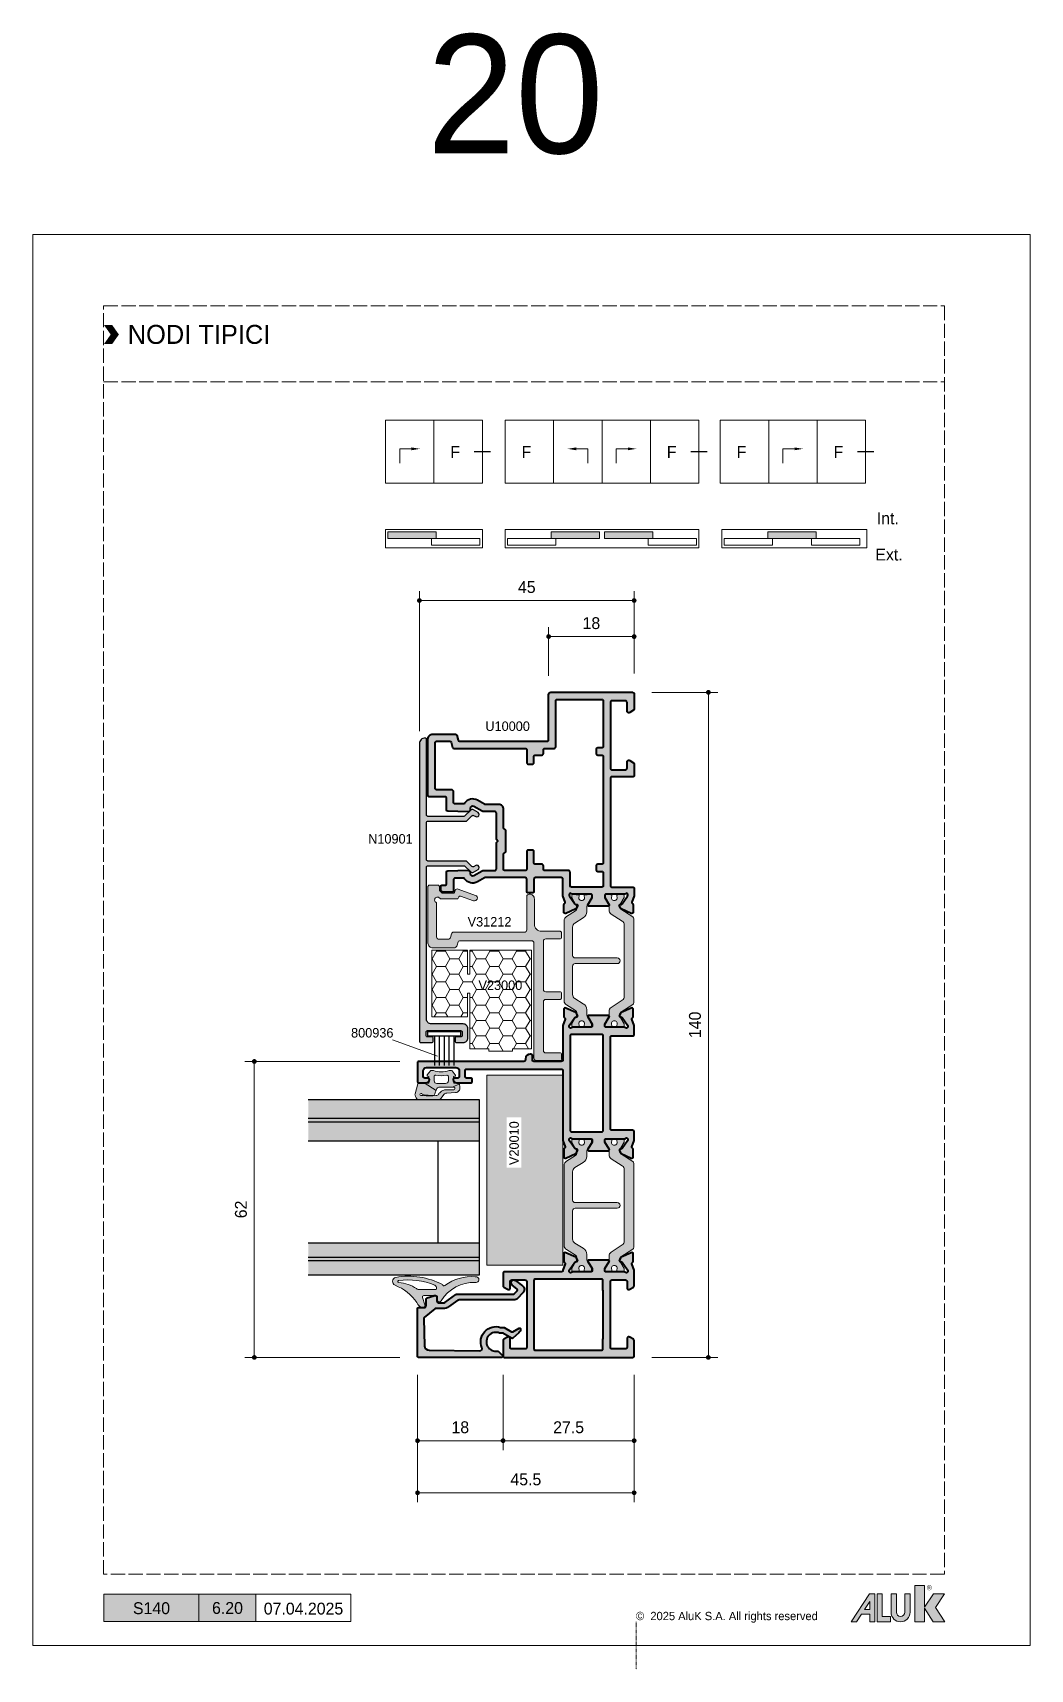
# Model space of a CAD drawing. Header units: millimetres. Extents: x -576 to 4430, y -1196 to 2690.
# Drawn here: x 2340 to 2550, y -398 to -53.5 of the extents above; entities that cross this region are included whole.
import ezdxf
from ezdxf.enums import TextEntityAlignment as Align

# ---------------------------------------------------------------- set-up
doc = ezdxf.new("R2010")
doc.units = ezdxf.units.MM
doc.header["$LTSCALE"] = 0.25
doc.header["$MEASUREMENT"] = 0
doc.linetypes.add('ACAD_ISO02W100', pattern=[15, 12, -3])
doc.linetypes.add('DOT2', pattern=[0.125, 0, -0.125])
doc.layers.get('0').update_dxf_attribs({"lineweight": 5})
doc.layers.get('Defpoints').update_dxf_attribs({"lineweight": 5})
for name, color, linetype in [('01_ALUK Logo', 7, 'Continuous'), ('FINE', 7, 'Continuous'), ('GROSSA', 4, 'Continuous'), ('QUOTE', 254, 'Continuous'), ('VETRO', 6, 'Continuous')]:
    doc.layers.add(name, color=color, linetype=linetype)
for name, color, linetype, lineweight in [('01_Aluminum', 4, 'Continuous', 40), ('01_Dimension', 251, 'Continuous', 9), ('01_External Border', 150, 'Continuous', 20), ('01_Fill Glass', 254, 'Continuous', 0), ('01_Fill Plastic', 253, 'Continuous', 0), ('01_Fill Polyamide', 10, 'Continuous', 0), ('01_Fill Various', 137, 'Continuous', 5), ('01_Glazing', 6, 'Continuous', 25), ('01_Plastic', 3, 'Continuous', 20), ('01_Polyamide', 201, 'Continuous', 20), ('01_Text', 40, 'Continuous', 25), ('01_Thin line', 8, 'Continuous', 9)]:
    doc.layers.add(name, color=color, linetype=linetype, lineweight=lineweight)
for name, color, linetype, lineweight, true_color in [('01_Fill 2°material', 7, 'Continuous', 0, 0xbfbfbf), ('01_Fill Aluminum', 7, 'Continuous', 0, 0xdcdcdc), ('01_Fill Border Red', 7, 'Continuous', 20, 0xe2001a), ('01_Text [White]', 7, 'Continuous', 25, 0xffffff)]:
    doc.layers.add(name, color=color, linetype=linetype, lineweight=lineweight, true_color=true_color)
doc.layers.add('01_Fill Border Grey', color=7, linetype='Continuous', true_color=0x555655)
doc.layers.add('02_Block Frame', color=7, linetype='Continuous', lineweight=5, true_color=0xe2001a, plot=False)
doc.layers.add('02_Layout Grid', color=252, linetype='DOT2', lineweight=5, plot=False, transparency=0.5)
doc.styles.add('ALUK Main&Secondary Titles', font='GOTHIC.TTF')
doc.styles.add('Aluk Text', font='GOTHIC.TTF')
doc.styles.get("Standard").update_dxf_attribs({"font": 'arial.ttf'})
doc.dimstyles.new('ALUK Manual 1-1', dxfattribs={"dimtxt": 2.5, "dimasz": 1, "dimexe": 2, "dimexo": 4, "dimgap": 1.5, "dimtad": 3, "dimdec": 1, "dimdsep": 46, "dimtxsty": 'Aluk Text', "dimblk": 'DOT', "dimcen": 0, "dimclrd": 256, "dimclre": 256, "dimclrt": 2, "dimaunit": 1, "dimadec": 0, "dimazin": 0, "dimtfac": 0.7, "dimtdec": 1, "dimtmove": 0, "dimatfit": 3, "dimldrblk": 'DOT', "dimfxl": 1, "dimtolj": 2, "dimlwd": -1, "dimlwe": -1, "dimarcsym": 0})

msp = doc.modelspace()

# ---------------------------------------------------------------- texts
at = {"layer": '01_Text', "style": 'Aluk Text'}
for s, p in [('U10000', (2435.291, -200.475)), ('N10901', (2410.617, -224.192)), ('V31212', (2431.556, -241.646)), ('V23000', (2433.836, -255.007)), ('800936', (2407.017, -265.017))]:
    msp.add_text(s, height=2, dxfattribs=at).set_placement(p)
msp.add_text('V20010', height=2, rotation=90, dxfattribs=at).set_placement((2442.332, -291.86))
at = {"layer": '01_Text', "ltscale": 0.25, "style": 'Aluk Text'}
for s, width, insert, char_height, attachment_point in [('20', 46.83298, (2422.981, -53.871), 25, 1), ('F', 3.17792, (2429.951, -140.514), 2.5, 3), ('F', 3.17792, (2444.947, -140.514), 2.5, 3), ('F', 3.17792, (2475.532, -140.514), 2.5, 3), ('F', 3.17792, (2490.241, -140.514), 2.5, 3), ('F', 3.17792, (2510.631, -140.514), 2.5, 3), ('Int.', 3.17792, (2522.325, -154.46), 2.5, 3), ('Ext.', 3.17792, (2523.146, -162.097), 2.5, 3)]:
    msp.add_mtext_dynamic_manual_height_columns(s, width=width, gutter_width=12.5, heights=[0], dxfattribs=dict(at, insert=insert, char_height=char_height, attachment_point=attachment_point))
at = {"layer": '01_Text', "insert": (2360, -117.029), "char_height": 4, "attachment_point": 4, "style": 'ALUK Main&Secondary Titles'}
msp.add_mtext_dynamic_manual_height_columns('NODI TIPICI', width=120.62971, gutter_width=15, heights=[0], dxfattribs=at)
at = {"layer": '01_Text', "style": 'ALUK Main&Secondary Titles'}
msp.add_attdef('07.04.2025', text='', height=2.5, dxfattribs=at).set_placement((2397.001, -385.229), align=Align.MIDDLE)
at = {"layer": '01_Text [White]', "color": 7, "ltscale": 0.25, "true_color": 0xffffff, "style": 'Aluk Text'}
msp.add_attdef('6.20', text='', height=2.5, dxfattribs=at).set_placement((2381.001, -385.097), align=Align.MIDDLE)

# ---------------------------------------------------------------- blocks, each defined once
blk = doc.blocks.new('serie_')
at = {"layer": '01_Text [White]', "color": 7, "true_color": 0xffffff, "insert": (10, -2.87), "char_height": 2.5, "attachment_point": 5, "style": 'ALUK Main&Secondary Titles'}
blk.add_mtext_dynamic_manual_height_columns('S140', width=20, gutter_width=12.5, heights=[0], dxfattribs=at)
blk = doc.blocks.new('Standard fixed frame cover OX')
at = {"layer": '01_Fill Plastic', "ltscale": 0.25}
h = blk.add_hatch(color=256, dxfattribs=at)
h.dxf.hatch_style = 1
h.paths.add_polyline_path([(1877.33, 92.21, -0.414214), (1876.83, 92.71), (1876.83, 107.88, -0.339788), (1877.06, 108.17), (1877.74, 108.35, 0.339788), (1878.33, 109.13), (1878.33, 113.51, 0.414214), (1877.33, 114.51), (1865.43, 114.51, 0.414214), (1865.13, 114.21), (1865.13, 112.41, 0.414214), (1865.43, 112.11), (1866.11, 112.11, -0.198912), (1866.32, 112.02), (1866.74, 111.6, -0.198912), (1866.83, 111.39), (1866.83, 109.24, -0.307063), (1866.64, 108.96), (1866.23, 108.79, 0.405839), (1865.94, 108.16), (1867.28, 104.51, 0.999322), (1868.4, 104.92), (1867.41, 107.66, -0.405444), (1867.58, 108.04), (1867.84, 108.14, 0.307063), (1868.03, 108.42), (1868.03, 111.76, 0.250492), (1867.9, 112.01, -1.218525), (1868.73, 112.85, 0.250492), (1868.98, 112.71), (1876.03, 112.71, -0.414214), (1876.53, 112.21), (1876.53, 110.28, -0.339788), (1876.16, 109.8), (1875.4, 109.59, 0.339788), (1875.03, 109.11), (1875.03, 94.21, -0.414214), (1874.53, 93.71), (1867.53, 93.71, 0.438713), (1867.04, 93.17, 0.43149), (1868.03, 92.11), (1873.33, 92.11, -0.414214), (1874.83, 90.61), (1874.83, 86.71, 0.414214), (1875.13, 86.41), (1876.13, 86.41, 0.414214), (1876.43, 86.71), (1876.43, 89.71, -0.414214), (1876.93, 90.21), (1887.08, 90.21, -0.414214), (1887.58, 89.71), (1887.58, 86.71, 0.414214), (1887.88, 86.41), (1888.88, 86.41, 0.414214), (1889.18, 86.71), (1889.18, 89.71, -0.414214), (1889.68, 90.21), (1899.93, 90.21, -0.414214), (1900.43, 89.71), (1900.43, 86.71, 0.414214), (1900.73, 86.41), (1901.73, 86.41, 0.414214), (1902.03, 86.71), (1902.03, 91.71, 0.414214), (1901.53, 92.21)])
at = {"layer": '01_Plastic'}
blk.add_lwpolyline([(1866.11, 112.11), (1865.43, 112.11, -0.414214), (1865.13, 112.41), (1865.13, 114.21, -0.414214), (1865.43, 114.51), (1877.33, 114.51, -0.414214), (1878.33, 113.51), (1878.33, 109.13, -0.339788), (1877.74, 108.35), (1877.06, 108.17, 0.339788), (1876.83, 107.88), (1876.83, 92.71, 0.414214), (1877.33, 92.21), (1901.53, 92.21, -0.414214), (1902.03, 91.71), (1902.03, 86.71, -0.414214), (1901.73, 86.41), (1900.73, 86.41, -0.414214), (1900.43, 86.71), (1900.43, 89.71, 0.414214), (1899.93, 90.21), (1889.68, 90.21, 0.414214), (1889.18, 89.71), (1889.18, 86.71, -0.414214), (1888.88, 86.41), (1887.88, 86.41, -0.414214), (1887.58, 86.71), (1887.58, 89.71, 0.414214), (1887.08, 90.21), (1876.93, 90.21, 0.414214), (1876.43, 89.71), (1876.43, 86.71, -0.414214), (1876.13, 86.41), (1875.13, 86.41, -0.414214), (1874.83, 86.71), (1874.83, 90.61, 0.414214), (1873.33, 92.11), (1868.03, 92.11, -0.414214), (1867.03, 93.11), (1867.03, 93.21, -0.414214), (1867.53, 93.71), (1874.53, 93.71, 0.414214), (1875.03, 94.21), (1875.03, 109.11, -0.339788), (1875.4, 109.59), (1876.16, 109.8, 0.339788), (1876.53, 110.28), (1876.53, 112.21, 0.414214), (1876.03, 112.71), (1868.98, 112.71, -0.250492), (1868.73, 112.85, 1.218525), (1867.9, 112.01, -0.250492), (1868.03, 111.76), (1868.03, 108.42, -0.307063), (1867.84, 108.14), (1867.58, 108.04, 0.405444), (1867.41, 107.66), (1868.4, 104.92, -0.999322), (1867.28, 104.51), (1865.94, 108.16, -0.405839), (1866.23, 108.79), (1866.64, 108.96, 0.307063), (1866.83, 109.24), (1866.83, 111.39, 0.198912), (1866.74, 111.6), (1866.32, 112.02, 0.198912)], format="xyb", close=True, dxfattribs=at)
blk = doc.blocks.new('U10000')
at = {"layer": '01_Fill Aluminum', "ltscale": 0.25}
h = blk.add_hatch(color=256, dxfattribs=at)
h.dxf.hatch_style = 1
h.paths.add_polyline_path([(96.5, 9.6, 0.585524), (96.19, 9.77), (94.68, 8.84, -0.137872), (94.52, 8.8), (94.3, 8.8, -0.414214), (94, 9.1), (94, 12.95, 0.213411), (93.9, 13.18, -0.85546), (94.22, 13.67), (94.4, 13.59), (96.03, 12.47, -0.267949), (96.16, 12.2), (96.15, 12.08, 0.57735), (96.44, 11.89), (96.94, 12.13, 0.177976), (97.09, 12.27), (98.04, 14.38, 0.544467), (97.76, 14.8), (96.18, 14.79, 0.303984), (95.97, 14.65, -0.402738), (95.67, 14.51), (94.37, 14.98, 0.086513), (94.27, 15), (79.6, 15, -0.414214), (79.3, 15.3), (79.3, 35.3, -0.414214), (79.6, 35.6), (80.9, 35.6, -0.414214), (81.2, 35.3), (81.2, 34.4, 0.414214), (81.5, 34.1), (81.9, 34.1, 0.414214), (82.2, 34.4), (82.2, 37.4, 0.414214), (81.5, 38.1, 0.414214), (81.2, 37.8), (81.2, 37.1, -0.414214), (80.9, 36.8), (79.7, 36.8, -0.414214), (79, 37.5), (79, 43.7, -0.414214), (79.7, 44.4), (80.9, 44.4, -0.414214), (81.2, 44.1), (81.2, 43.4, 0.414214), (81.5, 43.1, 0.414214), (82.2, 43.8), (82.2, 45.3, 0.414214), (81.9, 45.6), (78, 45.6, 0.414214), (77.7, 45.3), (77.7, 23.2, -0.391837), (77.42, 22.9), (77.12, 22.9, 0.391837), (76.2, 21.9), (76.2, 21.7, 0.414214), (76.5, 21.4), (77.4, 21.4, -0.414214), (77.7, 21.1), (77.7, 15.3, -0.414214), (77.4, 15), (70.23, 15, 0.086513), (70.13, 14.98), (68.83, 14.51, -0.392793), (68.53, 14.64), (68.53, 14.65, 0.294413), (68.31, 14.79), (66.74, 14.8, 0.548619), (66.46, 14.38), (67.41, 12.27, 0.177976), (67.55, 12.13), (68.06, 11.89, 0.717549), (68.35, 12.13, -0.329769), (68.47, 12.47), (70.1, 13.59), (70.28, 13.67, -0.855531), (70.6, 13.18, 0.213411), (70.5, 12.95), (70.5, 9.1, -0.414214), (70.2, 8.8), (69.98, 8.8, -0.137872), (69.82, 8.84), (68.3, 9.77, 0.585524), (68, 9.6), (68, 5.4, 0.585524), (68.3, 5.23), (69.82, 6.16, -0.137872), (69.98, 6.2), (70.2, 6.2, -0.414214), (70.5, 5.9), (70.5, 2.05, 0.213411), (70.6, 1.82, -0.85546), (70.28, 1.33), (70.1, 1.41), (68.47, 2.53, -0.267949), (68.34, 2.8), (68.35, 2.92, 0.57735), (68.06, 3.11), (67.55, 2.87, 0.177976), (67.41, 2.73), (66.46, 0.62, 0.544467), (66.74, 0.2), (68.31, 0.21, 0.303984), (68.53, 0.35, -0.402738), (68.83, 0.49), (70.13, 0.02, 0.086513), (70.23, 0), (72, 0, 0.414214), (72.3, 0.3), (72.3, 4.7, -0.414214), (72.6, 5), (91.9, 5, -0.414214), (92.2, 4.7), (92.2, 0.3, 0.414214), (92.5, 0), (94.27, 0, 0.086513), (94.37, 0.02), (95.67, 0.49, -0.392793), (95.96, 0.36), (95.97, 0.35, 0.294413), (96.18, 0.21), (97.76, 0.2, 0.548619), (98.04, 0.62), (97.09, 2.73, 0.177976), (96.94, 2.87), (96.44, 3.11, 0.717549), (96.15, 2.87, -0.329769), (96.03, 2.53), (94.4, 1.41), (94.22, 1.33, -0.855531), (93.9, 1.82, 0.213411), (94, 2.05), (94, 5.9, -0.414214), (94.3, 6.2), (94.52, 6.2, -0.137872), (94.68, 6.16), (96.19, 5.23, 0.585524), (96.5, 5.4)])
h.paths.add_polyline_path([(72, 13.2, -0.414214), (72.3, 13.5), (92.2, 13.5, -0.414214), (92.5, 13.2), (92.5, 6.8, -0.414214), (92.2, 6.5), (72.3, 6.5, -0.414214), (72, 6.8)], flags=16)
h = blk.add_hatch(color=256, dxfattribs=at)
h.dxf.hatch_style = 1
h.paths.add_polyline_path([(45, 9.6, 0.585524), (44.7, 9.77), (43.18, 8.84, -0.137872), (43.02, 8.8), (42.8, 8.8, -0.414214), (42.5, 9.1), (42.5, 12.95, 0.213411), (42.4, 13.18, -0.85546), (42.72, 13.67), (42.9, 13.59), (44.53, 12.47, -0.267949), (44.66, 12.2), (44.65, 12.08, 0.57735), (44.94, 11.89), (45.45, 12.13, 0.177976), (45.59, 12.27), (46.54, 14.38, 0.544467), (46.26, 14.8), (44.69, 14.79, 0.303984), (44.47, 14.65, -0.402738), (44.17, 14.51), (42.87, 14.98, 0.086513), (42.77, 15), (39.3, 15, -0.414214), (39, 15.3), (39, 20.8, -0.414214), (39.3, 21.1), (41.9, 21.1, 0.414214), (42.2, 21.4), (42.2, 22.3, 0.414214), (41.9, 22.6), (39.3, 22.6, -0.414214), (39, 22.9), (39, 31.38, -0.131652), (39.04, 31.53), (39.89, 33, 0.400766), (39.24, 35.68, -0.255626), (39.1, 35.94), (39.1, 37.7, -0.414214), (39.4, 38), (41.8, 38, 0.414214), (42.1, 38.3), (42.1, 40.18, 0.198912), (42.01, 40.39), (41.79, 40.61, 0.198912), (41.58, 40.7), (40.9, 40.7, 0.414214), (40.6, 40.4), (40.6, 39.8, -0.414214), (40.3, 39.5), (37.89, 39.5, 0.404026), (37.59, 39.21), (37.44, 35.02, 0.507842), (38.05, 34.49, -0.65065), (38.59, 33.75), (37.57, 31.97, 0.131652), (37.5, 31.72), (37.5, 29.3, -0.414214), (37.2, 29), (31.6, 29), (31.3, 28.7), (31, 29), (25.4, 29, -0.414214), (25.1, 29.3), (25.1, 31.72, 0.131652), (25.03, 31.97), (24.01, 33.75, -0.57735), (24.44, 34.5), (24.66, 34.5, 0.424475), (25.16, 35.02), (25.01, 39.21, 0.404026), (24.71, 39.5), (22.3, 39.5, -0.414214), (22, 39.8), (22, 43.1, 0.414214), (21.7, 43.4), (9.8, 43.4, 0.414214), (8.8, 42.4), (8.8, 37.63, 0.339454), (9.02, 37.34), (10.08, 37.06, -0.339454), (10.3, 36.77), (10.3, 18.3, -0.414214), (10, 18), (0.5, 18, 0.414214), (0, 17.5), (0, 0.3, 0.414214), (0.3, 0), (3.53, 0, 0.263447), (3.79, 0.15), (4.26, 0.93, 0.135933), (4.3, 1.08, 0.564332), (4, 1.5), (2.1, 1.5, -0.414214), (1.8, 1.8), (1.8, 4.7, -0.414214), (2.1, 5), (16, 5, -0.414214), (16.3, 4.7), (16.3, 1.8, -0.414214), (16, 1.5), (14.6, 1.5, 0.414214), (14.3, 1.2, 0.242266), (14.34, 0.93), (14.81, 0.15, 0.263447), (15.07, 0), (17.5, 0, 0.414214), (17.8, 0.3), (17.8, 4.7, -0.414214), (18.1, 5), (40.7, 5, -0.414214), (41, 4.7), (41, 0.3, 0.414214), (41.3, 0), (42.77, 0, 0.086513), (42.87, 0.02), (44.17, 0.49, -0.392793), (44.47, 0.36), (44.47, 0.35, 0.294413), (44.69, 0.21), (46.26, 0.2, 0.548619), (46.54, 0.62), (45.59, 2.73, 0.177976), (45.45, 2.87), (44.94, 3.11, 0.717549), (44.65, 2.87, -0.329769), (44.53, 2.53), (42.9, 1.41), (42.72, 1.33, -0.855531), (42.4, 1.82, 0.213411), (42.5, 2.05), (42.5, 5.9, -0.414214), (42.8, 6.2), (43.02, 6.2, -0.137872), (43.18, 6.16), (44.7, 5.23, 0.585524), (45, 5.4)])
h.paths.add_polyline_path([(41, 6.8, -0.414214), (40.7, 6.5), (38, 6.5, -0.414214), (37.7, 6.8), (37.7, 7.7, 0.414214), (37.4, 8), (36.5, 8, 0.414214), (36.2, 7.7), (36.2, 6.8, -0.414214), (35.9, 6.5), (13.5, 6.5, -0.414214), (13.2, 6.8), (13.2, 7.7, 0.414214), (12.9, 8), (12, 8, 0.414214), (11.7, 7.7), (11.7, 6.8, -0.414214), (11.4, 6.5), (1.8, 6.5, -0.414214), (1.5, 6.8), (1.5, 16.2, -0.414214), (1.8, 16.5), (11.5, 16.5, 0.414214), (11.8, 16.8), (11.8, 18.8, -0.414214), (12.1, 19.1), (12.9, 19.1, 0.414214), (13.2, 19.4), (13.2, 20.8, -0.414214), (13.5, 21.1), (14.8, 21.1, 0.414214), (15.1, 21.4), (15.1, 22.3, 0.414214), (14.8, 22.6), (12.1, 22.6, -0.414214), (11.8, 22.9), (11.8, 37.92, 0.339454), (11.58, 38.21), (10.52, 38.49, -0.339454), (10.3, 38.78), (10.3, 41.6, -0.414214), (10.6, 41.9), (20.2, 41.9, -0.414214), (20.5, 41.6), (20.5, 38.5, 0.414214), (21, 38), (23.2, 38, -0.414214), (23.5, 37.7), (23.5, 35.94, -0.255626), (23.36, 35.68, 0.400766), (22.71, 33), (23.56, 31.53, -0.131652), (23.6, 31.38), (23.6, 28.5, 0.414214), (24.6, 27.5), (28.43, 27.5, -0.198912), (28.64, 27.41), (28.96, 27.09, 0.198912), (29.17, 27), (33.43, 27, 0.198912), (33.64, 27.09), (33.96, 27.41, -0.198912), (34.17, 27.5), (37.2, 27.5, -0.414214), (37.5, 27.2), (37.5, 22.9, -0.414214), (37.2, 22.6), (33.5, 22.6, 0.414214), (33.2, 22.3), (33.2, 21.4, 0.414214), (33.5, 21.1), (35.9, 21.1, -0.414214), (36.2, 20.8), (36.2, 19.4, 0.414214), (36.5, 19.1), (37.2, 19.1, -0.414214), (37.5, 18.8), (37.5, 13.8, 0.414214), (37.8, 13.5), (40.7, 13.5, -0.414214), (41, 13.2)], flags=16)
h = blk.add_hatch(color=256, dxfattribs=at)
h.dxf.hatch_style = 1
h.paths.add_polyline_path([(140, 27.3, 0.414214), (139.7, 27.6), (136.45, 27.6, 0.267949), (136.19, 27.45), (135.74, 26.67, 0.131652), (135.7, 26.52, 0.569051), (136, 26.1), (137.9, 26.1, -0.414214), (138.2, 25.8), (138.2, 22.9, -0.414214), (137.9, 22.6), (124, 22.6, -0.414214), (123.7, 22.9), (123.7, 25.8, -0.414214), (124, 26.1), (125.4, 26.1, 0.414214), (125.7, 26.4, 0.240277), (125.66, 26.67), (125.21, 27.45, 0.267949), (124.95, 27.6), (122.3, 27.6, 0.414214), (122, 27.3), (122, 15.3, -0.398616), (121.72, 15, 0.073042), (121.63, 14.98), (120.33, 14.51, -0.392793), (120.03, 14.64), (120.03, 14.65, 0.294413), (119.81, 14.79), (118.24, 14.8, 0.548619), (117.96, 14.38), (118.91, 12.27, 0.177976), (119.05, 12.13), (119.56, 11.89, 0.717549), (119.85, 12.13, -0.329769), (119.97, 12.47), (121.6, 13.59), (121.78, 13.67, -0.855531), (122.1, 13.18, 0.213411), (122, 12.95), (122, 9.1, -0.414214), (121.7, 8.8), (121.48, 8.8, -0.137872), (121.32, 8.84), (119.8, 9.77, 0.585524), (119.5, 9.6), (119.5, 5.4, 0.585524), (119.8, 5.23), (121.32, 6.16, -0.137872), (121.48, 6.2), (121.7, 6.2, -0.414214), (122, 5.9), (122, 2.05, 0.213411), (122.1, 1.82, -0.85546), (121.78, 1.33), (121.6, 1.41), (119.97, 2.53, -0.267949), (119.84, 2.8), (119.85, 2.92, 0.57735), (119.56, 3.11), (119.05, 2.87, 0.177976), (118.91, 2.73), (117.96, 0.62, 0.544467), (118.24, 0.2), (119.81, 0.21, 0.303984), (120.03, 0.35, -0.402738), (120.33, 0.49), (121.63, 0.02, 0.086513), (121.73, 0), (124.95, 0, 0.26795), (125.21, 0.15), (125.66, 0.93, 0.131652), (125.7, 1.08, 0.569051), (125.4, 1.5), (124, 1.5, -0.414214), (123.7, 1.8), (123.7, 4.7, -0.414214), (124, 5), (137.9, 5, -0.414214), (138.2, 4.7), (138.2, 1.8, -0.414214), (137.9, 1.5), (136, 1.5, 0.414214), (135.7, 1.2, 0.240277), (135.74, 0.93), (136.19, 0.15, 0.267949), (136.45, 0), (139.7, 0, 0.414214), (140, 0.3)])
h.paths.add_polyline_path([(123.5, 6.9), (123.5, 20.8, -0.414214), (123.8, 21.1), (138.2, 21.1, -0.414214), (138.5, 20.8), (138.5, 6.9, -0.414214), (138.2, 6.6), (136.1, 6.6), (136.1, 6.5), (125.9, 6.5), (125.9, 6.6), (123.8, 6.6, -0.414214)], flags=16)
at = {"layer": '01_Fill Polyamide', "ltscale": 0.25}
h = blk.add_hatch(color=256, dxfattribs=at)
h.dxf.hatch_style = 1
h.paths.add_polyline_path([(70, 11.59, 0.109552), (70.09, 11.57), (70.2, 11.57, 0.414214), (70.4, 11.77), (70.4, 12.14, 0.267949), (70.5, 12.32), (70.5, 12.74, 0.414214), (70.1, 13.14), (69.89, 13.14, 0.131571), (69.79, 13.12), (68.3, 12.25, -0.131571), (67.7, 12.09), (67.43, 12.09, -0.258618), (67, 12.33), (65.79, 14.27, 0.258618), (64.94, 14.74), (48.06, 14.74, 0.258618), (47.21, 14.27), (46, 12.33, -0.258618), (45.57, 12.09), (45.3, 12.09, -0.131571), (44.7, 12.25), (43.21, 13.12, 0.131571), (43.11, 13.14), (42.9, 13.14, 0.414214), (42.5, 12.74), (42.5, 12.32, 0.267949), (42.6, 12.14), (42.6, 11.77, 0.414214), (42.8, 11.57), (42.91, 11.57, 0.109552), (43, 11.59, -0.548663), (43.85, 11.04, -0.548663), (43, 10.5, 0.109552), (42.91, 10.52), (42.8, 10.52, 0.414214), (42.6, 10.32), (42.6, 9.94, 0.267949), (42.5, 9.77), (42.5, 9.34, 0.414214), (42.9, 8.94), (43.11, 8.94, 0.131571), (43.21, 8.97), (44.7, 9.83, -0.131571), (45.3, 9.99), (46.18, 9.99, 0.258618), (47.46, 10.7), (48.56, 12.47, -0.258618), (49.41, 12.94), (55.4, 12.94, -0.414214), (55.9, 12.44), (55.9, 3.54, 1), (57.1, 3.54), (57.1, 12.44, -0.414214), (57.6, 12.94), (63.59, 12.94, -0.258618), (64.44, 12.47), (65.55, 10.7, 0.258618), (66.82, 9.99), (67.7, 9.99, -0.131571), (68.3, 9.83), (69.79, 8.97, 0.131571), (69.89, 8.94), (70.1, 8.94, 0.414214), (70.5, 9.34), (70.5, 9.77, 0.267949), (70.4, 9.94), (70.4, 10.32, 0.414214), (70.2, 10.52), (70.09, 10.52, 0.109552), (70, 10.5, -0.548663), (69.15, 11.04, -0.548663)])
h.paths.add_polyline_path([(70.04, 4.69), (70.19, 4.69, 0.414214), (70.39, 4.89), (70.39, 5.27), (70.49, 5.27), (70.49, 5.87, 0.414214), (70.09, 6.27), (69.89, 6.27, 0.137888), (69.78, 6.24), (68.29, 5.38, -0.131829), (67.89, 5.27), (67.16, 5.27, 0.252853), (66.32, 4.82), (64.81, 2.52, -0.252853), (63.98, 2.07), (49.01, 2.07, -0.252853), (48.18, 2.52), (46.67, 4.82, 0.252853), (45.83, 5.27), (45.1, 5.27, -0.131829), (44.7, 5.38), (43.2, 6.24, 0.125779), (43.1, 6.27), (42.89, 6.27, 0.414214), (42.49, 5.87), (42.49, 5.27), (42.59, 5.27), (42.59, 4.89, 0.414214), (42.79, 4.69), (42.95, 4.69, -0.571287), (43.84, 4.17, -0.571287), (42.95, 3.64), (42.79, 3.64, 0.414214), (42.59, 3.44), (42.59, 3.07), (42.49, 3.07), (42.49, 2.47, 0.414214), (42.89, 2.07), (43.1, 2.07, 0.137888), (43.21, 2.1), (44.73, 2.98, -0.397189), (45.63, 2.77), (47.26, 0.29, 0.252157), (47.67, 0.07), (65.32, 0.07, 0.252157), (65.73, 0.29), (67.36, 2.77, -0.397189), (68.26, 2.98), (69.79, 2.09, 0.125779), (69.89, 2.07), (70.09, 2.07, 0.414214), (70.49, 2.47), (70.49, 3.07), (70.39, 3.07), (70.39, 3.44, 0.414214), (70.19, 3.64), (70.04, 3.64, -0.571287), (69.14, 4.17, -0.571287)])
h = blk.add_hatch(color=256, dxfattribs=at)
h.dxf.hatch_style = 1
h.paths.add_polyline_path([(121.5, 11.59, 0.109552), (121.59, 11.57), (121.7, 11.57, 0.414214), (121.9, 11.77), (121.9, 12.14, 0.267949), (122, 12.32), (122, 12.74, 0.414214), (121.6, 13.14), (121.39, 13.14, 0.131571), (121.29, 13.12), (119.8, 12.25, -0.131571), (119.2, 12.09), (118.93, 12.09, -0.258618), (118.5, 12.33), (117.29, 14.27, 0.258618), (116.44, 14.74), (99.56, 14.74, 0.258618), (98.71, 14.27), (97.5, 12.33, -0.258618), (97.07, 12.09), (96.8, 12.09, -0.131571), (96.2, 12.25), (94.71, 13.12, 0.131571), (94.61, 13.14), (94.4, 13.14, 0.414214), (94, 12.74), (94, 12.32, 0.267949), (94.1, 12.14), (94.1, 11.77, 0.414214), (94.3, 11.57), (94.41, 11.57, 0.109552), (94.5, 11.59, -0.548663), (95.35, 11.04, -0.548663), (94.5, 10.5, 0.109552), (94.41, 10.52), (94.3, 10.52, 0.414214), (94.1, 10.32), (94.1, 9.94, 0.267949), (94, 9.77), (94, 9.34, 0.414214), (94.4, 8.94), (94.61, 8.94, 0.131571), (94.71, 8.97), (96.2, 9.83, -0.131571), (96.8, 9.99), (97.68, 9.99, 0.258618), (98.95, 10.7), (100.06, 12.47, -0.258618), (100.91, 12.94), (106.9, 12.94, -0.414214), (107.4, 12.44), (107.4, 3.54, 1), (108.6, 3.54), (108.6, 12.44, -0.414214), (109.1, 12.94), (115.09, 12.94, -0.258618), (115.94, 12.47), (117.04, 10.7, 0.258618), (118.32, 9.99), (119.2, 9.99, -0.131571), (119.8, 9.83), (121.29, 8.97, 0.131571), (121.39, 8.94), (121.6, 8.94, 0.414214), (122, 9.34), (122, 9.77, 0.267949), (121.9, 9.94), (121.9, 10.32, 0.414214), (121.7, 10.52), (121.59, 10.52, 0.109552), (121.5, 10.5, -0.548663), (120.65, 11.04, -0.548663)])
h.paths.add_polyline_path([(121.53, 4.69), (121.69, 4.69, 0.414214), (121.89, 4.89), (121.89, 5.27), (121.99, 5.27), (121.99, 5.87, 0.414214), (121.59, 6.27), (121.38, 6.27, 0.137888), (121.28, 6.24), (119.79, 5.38, -0.131829), (119.39, 5.27), (118.65, 5.27, 0.252853), (117.82, 4.82), (116.31, 2.52, -0.252853), (115.48, 2.07), (100.51, 2.07, -0.252853), (99.67, 2.52), (98.17, 4.82, 0.252853), (97.33, 5.27), (96.6, 5.27, -0.131829), (96.2, 5.38), (94.7, 6.24, 0.125779), (94.6, 6.27), (94.39, 6.27, 0.414214), (93.99, 5.87), (93.99, 5.27), (94.09, 5.27), (94.09, 4.89, 0.414214), (94.29, 4.69), (94.45, 4.69, -0.571287), (95.34, 4.17, -0.571287), (94.45, 3.64), (94.29, 3.64, 0.414214), (94.09, 3.44), (94.09, 3.07), (93.99, 3.07), (93.99, 2.47, 0.414214), (94.39, 2.07), (94.6, 2.07, 0.137888), (94.71, 2.1), (96.23, 2.98, -0.397189), (97.13, 2.77), (98.76, 0.29, 0.252157), (99.17, 0.07), (116.81, 0.07, 0.252157), (117.23, 0.29), (118.86, 2.77, -0.397189), (119.76, 2.98), (121.29, 2.09, 0.125779), (121.38, 2.07), (121.59, 2.07, 0.414214), (121.99, 2.47), (121.99, 3.07), (121.89, 3.07), (121.89, 3.44, 0.414214), (121.69, 3.64), (121.53, 3.64, -0.571287), (120.64, 4.17, -0.571287)])
at = {"layer": '01_Aluminum'}
for points in [[(79.6, 15), (94.27, 15, -0.086513), (94.37, 14.98), (95.67, 14.51, 0.392793), (95.96, 14.64), (95.97, 14.65, -0.294413), (96.18, 14.79), (97.76, 14.8, -0.548619), (98.04, 14.38), (97.09, 12.27, -0.177976), (96.94, 12.13), (96.44, 11.89, -0.57735), (96.15, 12.08), (96.16, 12.2, 0.267949), (96.03, 12.47), (94.4, 13.59), (94.22, 13.67, 0.85546), (93.9, 13.18, -0.213411), (94, 12.95), (94, 9.1, 0.414214), (94.3, 8.8), (94.52, 8.8, 0.137872), (94.68, 8.84), (96.19, 9.77, -0.585524), (96.5, 9.6), (96.5, 5.4, -0.585524), (96.19, 5.23), (94.68, 6.16, 0.137872), (94.52, 6.2), (94.3, 6.2, 0.414214), (94, 5.9), (94, 2.05, -0.213411), (93.9, 1.82, 0.85546), (94.22, 1.33), (94.4, 1.41), (96.03, 2.53, 0.267949), (96.16, 2.8), (96.15, 2.92, -0.57735), (96.44, 3.11), (96.94, 2.87, -0.177976), (97.09, 2.73), (98.04, 0.62, -0.548619), (97.76, 0.2), (96.18, 0.21, -0.294413), (95.97, 0.35), (95.96, 0.36, 0.392793), (95.67, 0.49), (94.37, 0.02, -0.086513), (94.27, 0), (92.5, 0, -0.414214), (92.2, 0.3), (92.2, 4.7, 0.414214), (91.9, 5), (72.6, 5, 0.414214), (72.3, 4.7), (72.3, 0.3, -0.414214), (72, 0), (70.23, 0, -0.086513), (70.13, 0.02), (68.83, 0.49, 0.392793), (68.53, 0.36), (68.53, 0.35, -0.294413), (68.31, 0.21), (66.74, 0.2, -0.548619), (66.46, 0.62), (67.41, 2.73, -0.177976), (67.55, 2.87), (68.06, 3.11, -0.57735), (68.35, 2.92), (68.34, 2.8, 0.267949), (68.47, 2.53), (70.1, 1.41), (70.28, 1.33, 0.85546), (70.6, 1.82, -0.213411), (70.5, 2.05), (70.5, 5.9, 0.414214), (70.2, 6.2), (69.98, 6.2, 0.137872), (69.82, 6.16), (68.3, 5.23, -0.585524), (68, 5.4), (68, 9.6, -0.585524), (68.3, 9.77), (69.82, 8.84, 0.137872), (69.98, 8.8), (70.2, 8.8, 0.414214), (70.5, 9.1), (70.5, 12.95, -0.213411), (70.6, 13.18, 0.85546), (70.28, 13.67), (70.1, 13.59), (68.47, 12.47, 0.267949), (68.34, 12.2), (68.35, 12.08, -0.57735), (68.06, 11.89), (67.55, 12.13, -0.177976), (67.41, 12.27), (66.46, 14.38, -0.548619), (66.74, 14.8), (68.31, 14.79, -0.294413), (68.53, 14.65), (68.53, 14.64, 0.392793), (68.83, 14.51), (70.13, 14.98, -0.086513), (70.23, 15), (77.4, 15, 0.414214), (77.7, 15.3), (77.7, 21.1, 0.414214), (77.4, 21.4), (76.5, 21.4, -0.414214), (76.2, 21.7), (76.2, 21.9, -0.391837), (77.12, 22.9), (77.42, 22.9, 0.391837), (77.7, 23.2), (77.7, 45.3, -0.414214), (78, 45.6), (81.9, 45.6, -0.414214), (82.2, 45.3), (82.2, 43.8, -0.414214), (81.5, 43.1, -0.414214), (81.2, 43.4), (81.2, 44.1, 0.414214), (80.9, 44.4), (79.7, 44.4, 0.414214), (79, 43.7), (79, 37.5, 0.414214), (79.7, 36.8), (80.9, 36.8, 0.414214), (81.2, 37.1), (81.2, 37.8, -0.414214), (81.5, 38.1, -0.414214), (82.2, 37.4), (82.2, 34.4, -0.414214), (81.9, 34.1), (81.5, 34.1, -0.414214), (81.2, 34.4), (81.2, 35.3, 0.414214), (80.9, 35.6), (79.6, 35.6, 0.414214), (79.3, 35.3), (79.3, 15.3, 0.414214)], [(42.01, 40.39), (41.79, 40.61, 0.198912), (41.58, 40.7), (40.9, 40.7, 0.414214), (40.6, 40.4), (40.6, 39.8, -0.414214), (40.3, 39.5), (37.89, 39.5, 0.404026), (37.59, 39.21), (37.44, 35.02, 0.424475), (37.94, 34.5), (38.16, 34.5, -0.57735), (38.59, 33.75), (37.57, 31.97, 0.131652), (37.5, 31.72), (37.5, 29.3, -0.414214), (37.2, 29), (31.6, 29), (31.3, 28.7), (31, 29), (25.4, 29, -0.414214), (25.1, 29.3), (25.1, 31.72, 0.131652), (25.03, 31.97), (24.01, 33.75, -0.57735), (24.44, 34.5), (24.66, 34.5, 0.424475), (25.16, 35.02), (25.01, 39.21, 0.404026), (24.71, 39.5), (22.3, 39.5, -0.414214), (22, 39.8), (22, 43.1, 0.414214), (21.7, 43.4), (9.8, 43.4, 0.414214), (8.8, 42.4), (8.8, 37.63, 0.339454), (9.02, 37.34), (10.08, 37.06, -0.339454), (10.3, 36.77), (10.3, 18.3, -0.414214), (10, 18), (0.5, 18, 0.414214), (0, 17.5), (0, 0.3, 0.414214), (0.3, 0), (3.53, 0, 0.263447), (3.79, 0.15), (4.26, 0.93, 0.135933), (4.3, 1.08), (4.3, 1.2, 0.414214), (4, 1.5), (2.1, 1.5, -0.414214), (1.8, 1.8), (1.8, 4.7, -0.414214), (2.1, 5), (16, 5, -0.414214), (16.3, 4.7), (16.3, 1.8, -0.414214), (16, 1.5), (14.6, 1.5, 0.414214), (14.3, 1.2), (14.3, 1.08, 0.135933), (14.34, 0.93), (14.81, 0.15, 0.263447), (15.07, 0), (17.5, 0, 0.414214), (17.8, 0.3), (17.8, 4.7, -0.414214), (18.1, 5), (40.7, 5, -0.414214), (41, 4.7), (41, 0.3, 0.414214), (41.3, 0), (42.77, 0, 0.086513), (42.87, 0.02), (44.17, 0.49, -0.392793), (44.47, 0.36), (44.47, 0.35, 0.294413), (44.69, 0.21), (46.26, 0.2, 0.548619), (46.54, 0.62), (45.59, 2.73, 0.177976), (45.45, 2.87), (44.94, 3.11, 0.57735), (44.65, 2.92), (44.66, 2.8, -0.267949), (44.53, 2.53), (42.9, 1.41), (42.72, 1.33, -0.85546), (42.4, 1.82, 0.213411), (42.5, 2.05), (42.5, 5.9, -0.414214), (42.8, 6.2), (43.02, 6.2, -0.137872), (43.18, 6.16), (44.7, 5.23, 0.585524), (45, 5.4), (45, 9.6, 0.585524), (44.7, 9.77), (43.18, 8.84, -0.137872), (43.02, 8.8), (42.8, 8.8, -0.414214), (42.5, 9.1), (42.5, 12.95, 0.213411), (42.4, 13.18, -0.85546), (42.72, 13.67), (42.9, 13.59), (44.53, 12.47, -0.267949), (44.66, 12.2), (44.65, 12.08, 0.57735), (44.94, 11.89), (45.45, 12.13, 0.177976), (45.59, 12.27), (46.54, 14.38, 0.548619), (46.26, 14.8), (44.69, 14.79, 0.294413), (44.47, 14.65), (44.47, 14.64, -0.392793), (44.17, 14.51), (42.87, 14.98, 0.086513), (42.77, 15), (39.3, 15, -0.414214), (39, 15.3), (39, 20.8, -0.414214), (39.3, 21.1), (41.9, 21.1, 0.414214), (42.2, 21.4), (42.2, 22.3, 0.414214), (41.9, 22.6), (39.3, 22.6, -0.414214), (39, 22.9), (39, 31.38, -0.131652), (39.04, 31.53), (39.89, 33, 0.400766), (39.24, 35.68, -0.255626), (39.1, 35.94), (39.1, 37.7, -0.414214), (39.4, 38), (41.8, 38, 0.414214), (42.1, 38.3), (42.1, 40.18, 0.198912)], [(11.8, 37.92), (11.8, 22.9, 0.414214), (12.1, 22.6), (14.8, 22.6, -0.414214), (15.1, 22.3), (15.1, 21.4, -0.414214), (14.8, 21.1), (13.5, 21.1, 0.414214), (13.2, 20.8), (13.2, 19.4, -0.414214), (12.9, 19.1), (12.1, 19.1, 0.414214), (11.8, 18.8), (11.8, 16.8, -0.414214), (11.5, 16.5), (1.8, 16.5, 0.414214), (1.5, 16.2), (1.5, 6.8, 0.414214), (1.8, 6.5), (11.4, 6.5, 0.414214), (11.7, 6.8), (11.7, 7.7, -0.414214), (12, 8), (12.9, 8, -0.414214), (13.2, 7.7), (13.2, 6.8, 0.414214), (13.5, 6.5), (35.9, 6.5, 0.414214), (36.2, 6.8), (36.2, 7.7, -0.414214), (36.5, 8), (37.4, 8, -0.414214), (37.7, 7.7), (37.7, 6.8, 0.414214), (38, 6.5), (40.7, 6.5, 0.414214), (41, 6.8), (41, 13.2, 0.414214), (40.7, 13.5), (37.8, 13.5, -0.414214), (37.5, 13.8), (37.5, 18.8, 0.414214), (37.2, 19.1), (36.5, 19.1, -0.414214), (36.2, 19.4), (36.2, 20.8, 0.414214), (35.9, 21.1), (33.5, 21.1, -0.414214), (33.2, 21.4), (33.2, 22.3, -0.414214), (33.5, 22.6), (37.2, 22.6, 0.414214), (37.5, 22.9), (37.5, 27.2, 0.414214), (37.2, 27.5), (34.17, 27.5, 0.198912), (33.96, 27.41), (33.64, 27.09, -0.198912), (33.43, 27), (29.17, 27, -0.198912), (28.96, 27.09), (28.64, 27.41, 0.198912), (28.43, 27.5), (24.6, 27.5, -0.414214), (23.6, 28.5), (23.6, 31.38, 0.131652), (23.56, 31.53), (22.71, 33, -0.400766), (23.36, 35.68, 0.255626), (23.5, 35.94), (23.5, 37.7, 0.414214), (23.2, 38), (21, 38, -0.414214), (20.5, 38.5), (20.5, 41.6, 0.414214), (20.2, 41.9), (10.6, 41.9, 0.414214), (10.3, 41.6), (10.3, 38.78, 0.339454), (10.52, 38.49), (11.58, 38.21, -0.339454)], [(121.32, 8.84, 0.137872), (121.48, 8.8), (121.7, 8.8, 0.414214), (122, 9.1), (122, 12.95, -0.213411), (122.1, 13.18, 0.85546), (121.78, 13.67), (121.6, 13.59), (119.97, 12.47, 0.267949), (119.84, 12.2), (119.85, 12.08, -0.57735), (119.56, 11.89), (119.05, 12.13, -0.177976), (118.91, 12.27), (117.96, 14.38, -0.548619), (118.24, 14.8), (119.81, 14.79, -0.294413), (120.03, 14.65), (120.03, 14.64, 0.392793), (120.33, 14.51), (121.63, 14.98, -0.073042), (121.72, 15, 0.398616), (122, 15.3), (122, 27.3, -0.414214), (122.3, 27.6), (124.95, 27.6, -0.267949), (125.21, 27.45), (125.66, 26.67, -0.131652), (125.7, 26.52), (125.7, 26.4, -0.414214), (125.4, 26.1), (124, 26.1, 0.414214), (123.7, 25.8), (123.7, 22.9, 0.414214), (124, 22.6), (137.9, 22.6, 0.414214), (138.2, 22.9), (138.2, 25.8, 0.414214), (137.9, 26.1), (136, 26.1, -0.414214), (135.7, 26.4), (135.7, 26.52, -0.131652), (135.74, 26.67), (136.19, 27.45, -0.267949), (136.45, 27.6), (139.7, 27.6, -0.414214), (140, 27.3), (140, 0.3, -0.414214), (139.7, 0), (136.45, 0, -0.267949), (136.19, 0.15), (135.74, 0.93, -0.131652), (135.7, 1.08), (135.7, 1.2, -0.414214), (136, 1.5), (137.9, 1.5, 0.414214), (138.2, 1.8), (138.2, 4.7, 0.414214), (137.9, 5), (124, 5, 0.414214), (123.7, 4.7), (123.7, 1.8, 0.414214), (124, 1.5), (125.4, 1.5, -0.414214), (125.7, 1.2), (125.7, 1.08, -0.131652), (125.66, 0.93), (125.21, 0.15, -0.267949), (124.95, 0), (121.73, 0, -0.086513), (121.63, 0.02), (120.33, 0.49, 0.392793), (120.03, 0.36), (120.03, 0.35, -0.294413), (119.81, 0.21), (118.24, 0.2, -0.548619), (117.96, 0.62), (118.91, 2.73, -0.177976), (119.05, 2.87), (119.56, 3.11, -0.57735), (119.85, 2.92), (119.84, 2.8, 0.267949), (119.97, 2.53), (121.6, 1.41), (121.78, 1.33, 0.85546), (122.1, 1.82, -0.213411), (122, 2.05), (122, 5.9, 0.414214), (121.7, 6.2), (121.48, 6.2, 0.137872), (121.32, 6.16), (119.8, 5.23, -0.585524), (119.5, 5.4), (119.5, 9.6, -0.585524), (119.8, 9.77)], [(138.5, 20.8), (138.5, 6.9, -0.414214), (138.2, 6.6), (136.1, 6.6), (136.1, 6.5), (125.9, 6.5), (125.9, 6.6), (123.8, 6.6, -0.414214), (123.5, 6.9), (123.5, 20.8, -0.414214), (123.8, 21.1), (138.2, 21.1, -0.414214)], [(72.3, 6.5, -0.414214), (72, 6.8), (72, 13.2, -0.414214), (72.3, 13.5), (92.2, 13.5, -0.414214), (92.5, 13.2), (92.5, 6.8, -0.414214), (92.2, 6.5)]]:
    blk.add_lwpolyline(points, format="xyb", close=True, dxfattribs=at)
at = {"layer": '01_Polyamide'}
for points in [[(67, 12.33, 0.258618), (67.43, 12.09), (67.7, 12.09, 0.131571), (68.3, 12.25), (69.79, 13.12, -0.131571), (69.89, 13.14), (70.1, 13.14, -0.414214), (70.5, 12.74), (70.5, 12.32, -0.267949), (70.4, 12.14), (70.4, 11.77, -0.414214), (70.2, 11.57), (70.09, 11.57, -0.109552), (70, 11.59, 0.548663), (69.15, 11.04, 0.548663), (70, 10.5, -0.109552), (70.09, 10.52), (70.2, 10.52, -0.414214), (70.4, 10.32), (70.4, 9.94, -0.267949), (70.5, 9.77), (70.5, 9.34, -0.414214), (70.1, 8.94), (69.89, 8.94, -0.131571), (69.79, 8.97), (68.3, 9.83, 0.131571), (67.7, 9.99), (66.82, 9.99, -0.258618), (65.55, 10.7), (64.44, 12.47, 0.258618), (63.59, 12.94), (57.6, 12.94, 0.414214), (57.1, 12.44), (57.1, 3.54, -1), (55.9, 3.54), (55.9, 12.44, 0.414214), (55.4, 12.94), (49.41, 12.94, 0.258618), (48.56, 12.47), (47.46, 10.7, -0.258618), (46.18, 9.99), (45.3, 9.99, 0.131571), (44.7, 9.83), (43.21, 8.97, -0.131571), (43.11, 8.94), (42.9, 8.94, -0.414214), (42.5, 9.34), (42.5, 9.77, -0.267949), (42.6, 9.94), (42.6, 10.32, -0.414214), (42.8, 10.52), (42.91, 10.52, -0.109552), (43, 10.5, 0.548663), (43.85, 11.04, 0.548663), (43, 11.59, -0.109552), (42.91, 11.57), (42.8, 11.57, -0.414214), (42.6, 11.77), (42.6, 12.14, -0.267949), (42.5, 12.32), (42.5, 12.74, -0.414214), (42.9, 13.14), (43.11, 13.14, -0.131571), (43.21, 13.12), (44.7, 12.25, 0.131571), (45.3, 12.09), (45.57, 12.09, 0.258618), (46, 12.33), (47.21, 14.27, -0.258618), (48.06, 14.74), (64.94, 14.74, -0.258618), (65.79, 14.27)], [(118.5, 12.33, 0.258618), (118.93, 12.09), (119.2, 12.09, 0.131571), (119.8, 12.25), (121.29, 13.12, -0.131571), (121.39, 13.14), (121.6, 13.14, -0.414214), (122, 12.74), (122, 12.32, -0.267949), (121.9, 12.14), (121.9, 11.77, -0.414214), (121.7, 11.57), (121.59, 11.57, -0.109552), (121.5, 11.59, 0.548663), (120.65, 11.04, 0.548663), (121.5, 10.5, -0.109552), (121.59, 10.52), (121.7, 10.52, -0.414214), (121.9, 10.32), (121.9, 9.94, -0.267949), (122, 9.77), (122, 9.34, -0.414214), (121.6, 8.94), (121.39, 8.94, -0.131571), (121.29, 8.97), (119.8, 9.83, 0.131571), (119.2, 9.99), (118.32, 9.99, -0.258618), (117.04, 10.7), (115.94, 12.47, 0.258618), (115.09, 12.94), (109.1, 12.94, 0.414214), (108.6, 12.44), (108.6, 3.54, -1), (107.4, 3.54), (107.4, 12.44, 0.414214), (106.9, 12.94), (100.91, 12.94, 0.258618), (100.06, 12.47), (98.95, 10.7, -0.258618), (97.68, 9.99), (96.8, 9.99, 0.131571), (96.2, 9.83), (94.71, 8.97, -0.131571), (94.61, 8.94), (94.4, 8.94, -0.414214), (94, 9.34), (94, 9.77, -0.267949), (94.1, 9.94), (94.1, 10.32, -0.414214), (94.3, 10.52), (94.41, 10.52, -0.109552), (94.5, 10.5, 0.548663), (95.35, 11.04, 0.548663), (94.5, 11.59, -0.109552), (94.41, 11.57), (94.3, 11.57, -0.414214), (94.1, 11.77), (94.1, 12.14, -0.267949), (94, 12.32), (94, 12.74, -0.414214), (94.4, 13.14), (94.61, 13.14, -0.131571), (94.71, 13.12), (96.2, 12.25, 0.131571), (96.8, 12.09), (97.07, 12.09, 0.258618), (97.5, 12.33), (98.71, 14.27, -0.258618), (99.56, 14.74), (116.44, 14.74, -0.258618), (117.29, 14.27)], [(65.73, 0.29, -0.252157), (65.32, 0.07), (47.67, 0.07), (47.67, 0.07, -0.252157), (47.26, 0.29), (45.63, 2.77, 0.397189), (44.73, 2.98), (43.2, 2.09, -0.125779), (43.1, 2.07), (42.89, 2.07, -0.414214), (42.49, 2.47), (42.49, 3.07), (42.59, 3.07), (42.59, 3.44, -0.414214), (42.79, 3.64), (42.95, 3.64, 0.571287), (43.84, 4.17, 0.571287), (42.95, 4.69), (42.79, 4.69, -0.414214), (42.59, 4.89), (42.59, 5.27), (42.49, 5.27), (42.49, 5.87, -0.414214), (42.89, 6.27), (43.1, 6.27, -0.125779), (43.2, 6.24), (44.7, 5.38, 0.131829), (45.1, 5.27), (45.83, 5.27, -0.252853), (46.67, 4.82), (48.18, 2.52, 0.252853), (49.01, 2.07), (49.01, 2.07), (63.98, 2.07), (63.98, 2.07, 0.252853), (64.81, 2.52), (66.32, 4.82, -0.252853), (67.16, 5.27), (67.89, 5.27, 0.131829), (68.29, 5.38), (69.79, 6.24, -0.125779), (69.89, 6.27), (70.09, 6.27, -0.414214), (70.49, 5.87), (70.49, 5.27), (70.39, 5.27), (70.39, 4.89, -0.414214), (70.19, 4.69), (70.04, 4.69, 0.571287), (69.14, 4.17, 0.571287), (70.04, 3.64), (70.19, 3.64, -0.414214), (70.39, 3.44), (70.39, 3.07), (70.49, 3.07), (70.49, 2.47, -0.414214), (70.09, 2.07), (69.89, 2.07, -0.125779), (69.79, 2.09), (68.26, 2.98, 0.397189), (67.36, 2.77)], [(117.23, 0.29, -0.252157), (116.81, 0.07), (99.17, 0.07), (99.17, 0.07, -0.252157), (98.76, 0.29), (97.13, 2.77, 0.397189), (96.23, 2.98), (94.7, 2.09, -0.125779), (94.6, 2.07), (94.39, 2.07, -0.414214), (93.99, 2.47), (93.99, 3.07), (94.09, 3.07), (94.09, 3.44, -0.414214), (94.29, 3.64), (94.45, 3.64, 0.571287), (95.34, 4.17, 0.571287), (94.45, 4.69), (94.29, 4.69, -0.414214), (94.09, 4.89), (94.09, 5.27), (93.99, 5.27), (93.99, 5.87, -0.414214), (94.39, 6.27), (94.6, 6.27, -0.125779), (94.7, 6.24), (96.2, 5.38, 0.131829), (96.6, 5.27), (97.33, 5.27, -0.252853), (98.17, 4.82), (99.67, 2.52, 0.252853), (100.51, 2.07), (100.51, 2.07), (115.48, 2.07), (115.48, 2.07, 0.252853), (116.31, 2.52), (117.82, 4.82, -0.252853), (118.65, 5.27), (119.39, 5.27, 0.131829), (119.79, 5.38), (121.29, 6.24, -0.125779), (121.38, 6.27), (121.59, 6.27, -0.414214), (121.99, 5.87), (121.99, 5.27), (121.89, 5.27), (121.89, 4.89, -0.414214), (121.69, 4.69), (121.53, 4.69, 0.571287), (120.64, 4.17, 0.571287), (121.53, 3.64), (121.69, 3.64, -0.414214), (121.89, 3.44), (121.89, 3.07), (121.99, 3.07), (121.99, 2.47, -0.414214), (121.59, 2.07), (121.38, 2.07, -0.125779), (121.29, 2.09), (119.76, 2.98, 0.397189), (118.86, 2.77)]]:
    blk.add_lwpolyline(points, format="xyb", close=True, dxfattribs=at)
blk = doc.blocks.new('_Dot')
at = {"color": 0, "linetype": 'ByBlock', "lineweight": -2}
blk.add_line((-0.5, 0), (-1, 0), dxfattribs=at)
at = {"color": 0, "linetype": 'ByBlock', "const_width": 0.5}
blk.add_lwpolyline([(-0.25, 0, 1), (0.25, 0, 1)], format="xyb", close=True, dxfattribs=at)
blk = doc.blocks.new('*D225')
at = {"layer": '01_Dimension', "ltscale": 0.25, "transparency": 16777216}
for p, q in [((2470.31, -192.35), (2484.23, -192.35)), ((2482.23, -331.35), (2482.23, -193.35)), ((2470.31, -332.35), (2484.23, -332.35))]:
    blk.add_line(p, q, dxfattribs=at)
at = {"layer": 'Defpoints', "color": 0, "ltscale": 0.25, "transparency": 16777216}
for p in [(2466.31, -192.35), (2482.23, -192.35), (2466.31, -332.35)]:
    blk.add_point(p, dxfattribs=at)
at = {"layer": '01_Dimension', "ltscale": 0.25, "transparency": 16777216}
for p, rotation in [((2482.23, -192.35), 90), ((2482.23, -332.35), 270)]:
    blk.add_blockref('_Dot', p, dxfattribs=dict(at, rotation=rotation))
at = {"layer": '01_Dimension', "color": 2, "ltscale": 0.25, "transparency": 16777216, "insert": (2479.42, -262.35), "char_height": 2.5, "attachment_point": 5, "rotation": 90, "style": 'Aluk Text'}
blk.add_mtext('\\A2;140', dxfattribs=at)
blk = doc.blocks.new('*D112')
at = {"layer": '01_Dimension', "ltscale": 0.25, "transparency": 16777216}
for p, q in [((2439.01, -336.05), (2439.01, -351.88)), ((2466.61, -336.05), (2466.61, -351.88)), ((2465.61, -349.88), (2440.01, -349.88))]:
    blk.add_line(p, q, dxfattribs=at)
at = {"layer": 'Defpoints', "color": 0, "ltscale": 0.25, "transparency": 16777216}
for p in [(2439.01, -332.05), (2466.61, -332.05), (2439.01, -349.88)]:
    blk.add_point(p, dxfattribs=at)
at = {"layer": '01_Dimension', "ltscale": 0.25, "transparency": 16777216, "rotation": 180}
blk.add_blockref('_Dot', (2439.01, -349.88), dxfattribs=at)
at = {"layer": '01_Dimension', "ltscale": 0.25, "transparency": 16777216}
blk.add_blockref('_Dot', (2466.61, -349.88), dxfattribs=at)
at = {"layer": '01_Dimension', "color": 2, "ltscale": 0.25, "transparency": 16777216, "insert": (2452.81, -347.07), "char_height": 2.5, "attachment_point": 5, "style": 'Aluk Text'}
blk.add_mtext('\\A2;27.5', dxfattribs=at)
blk = doc.blocks.new('*D113')
at = {"layer": '01_Dimension', "ltscale": 0.25, "transparency": 16777216}
for p, q in [((2421.01, -336.05), (2421.01, -351.88)), ((2439.01, -336.05), (2439.01, -351.88)), ((2438.01, -349.88), (2422.01, -349.88))]:
    blk.add_line(p, q, dxfattribs=at)
at = {"layer": 'Defpoints', "color": 0, "ltscale": 0.25, "transparency": 16777216}
for p in [(2421.01, -332.05), (2439.01, -332.05), (2421.01, -349.88)]:
    blk.add_point(p, dxfattribs=at)
at = {"layer": '01_Dimension', "ltscale": 0.25, "transparency": 16777216, "rotation": 180}
blk.add_blockref('_Dot', (2421.01, -349.88), dxfattribs=at)
at = {"layer": '01_Dimension', "ltscale": 0.25, "transparency": 16777216}
blk.add_blockref('_Dot', (2439.01, -349.88), dxfattribs=at)
at = {"layer": '01_Dimension', "color": 2, "ltscale": 0.25, "transparency": 16777216, "insert": (2430.01, -347.07), "char_height": 2.5, "attachment_point": 5, "style": 'Aluk Text'}
blk.add_mtext('\\A2;18', dxfattribs=at)
blk = doc.blocks.new('*D114')
at = {"layer": '01_Dimension', "ltscale": 0.25, "transparency": 16777216}
for p, q in [((2421.01, -336.05), (2421.01, -362.85)), ((2466.61, -336.05), (2466.61, -362.85)), ((2465.61, -360.85), (2422.01, -360.85))]:
    blk.add_line(p, q, dxfattribs=at)
at = {"layer": 'Defpoints', "color": 0, "ltscale": 0.25, "transparency": 16777216}
for p in [(2421.01, -332.05), (2466.61, -332.05), (2421.01, -360.85)]:
    blk.add_point(p, dxfattribs=at)
at = {"layer": '01_Dimension', "ltscale": 0.25, "transparency": 16777216, "rotation": 180}
blk.add_blockref('_Dot', (2421.01, -360.85), dxfattribs=at)
at = {"layer": '01_Dimension', "ltscale": 0.25, "transparency": 16777216}
blk.add_blockref('_Dot', (2466.61, -360.85), dxfattribs=at)
at = {"layer": '01_Dimension', "color": 2, "ltscale": 0.25, "transparency": 16777216, "insert": (2443.81, -358.04), "char_height": 2.5, "attachment_point": 5, "style": 'Aluk Text'}
blk.add_mtext('\\A2;45.5', dxfattribs=at)
blk = doc.blocks.new('N10822')
at = {"layer": '01_Fill Aluminum', "ltscale": 0.25}
h = blk.add_hatch(color=256, dxfattribs=at)
h.dxf.hatch_style = 1
h.paths.add_polyline_path([(18.3, 0.1, 0.414214), (18.1, 0.3), (0.5, 0.3, 0.668179), (0.36, -0.04), (1.23, -0.92, 0.239713), (1.49, -1, -1.314619), (1.05, -4.83, 0.096472), (0.94, -4.81), (0.5, -4.81, -0.131652), (0.35, -4.77), (-1.45, -3.73, 0.32492), (-1.8, -3.77), (-3.06, -4.9, 0.221443), (-3.39, -5.68, 0.543658), (-3.1, -5.84), (-1.75, -5.11, -0.260828), (-1.45, -5.11), (0.03, -5.97, 0.131652), (0.18, -6.01), (0.73, -6.01, -0.077954), (0.82, -6.02, 0.639471), (4.76, -1.75, -0.535663), (5.22, -1.06), (15.84, -1.19, -0.402203), (16.83, -2.16), (16.99, -7.85, -0.237824), (16.88, -8.1), (14.69, -9.93, -0.175595), (14.5, -10), (12.9, -10, 0.153915), (11.76, -10.36), (9.83, -11.71, -0.153915), (9.54, -11.8), (-2.02, -11.8, 0.198912), (-2.73, -12.09), (-3.9, -13.27, 0.457988), (-3.79, -14.78), (-2.36, -15.88, 1), (-1.63, -14.92), (-2.62, -14.16, -0.452966), (-2.65, -13.71), (-2.03, -13.09, -0.198912), (-1.81, -13), (9.92, -13, 0.153915), (10.21, -12.91), (12.57, -11.25, -0.153915), (12.75, -11.2), (13.9, -11.2, -0.414214), (14.2, -11.5), (14.2, -12.4, 0.414214), (14.5, -12.7), (14.77, -12.7, 0.078702), (14.86, -12.69), (16.29, -12.22, 0.32492), (16.5, -11.93), (16.5, -10.5, -0.414214), (16.8, -10.2), (18, -10.2, 0.414214), (18.3, -9.9)])
at = {"layer": '01_Aluminum'}
blk.add_lwpolyline([(0.82, -6.02, 0.077954), (0.73, -6.01), (0.18, -6.01, -0.131652), (0.03, -5.97), (-1.45, -5.11, 0.260828), (-1.75, -5.11), (-3.1, -5.84, -0.568509), (-3.39, -5.67), (-3.39, -5.65, -0.212557), (-3.06, -4.9), (-1.8, -3.77, -0.32492), (-1.45, -3.73), (0.35, -4.77, 0.131652), (0.5, -4.81), (0.94, -4.81, -0.096472), (1.05, -4.83, 1.314619), (1.49, -1, -0.239713), (1.23, -0.92), (0.36, -0.04, -0.668179), (0.5, 0.3), (18.1, 0.3, -0.414214), (18.3, 0.1), (18.3, -9.9, -0.414216), (18, -10.2), (16.8, -10.2, 0.414214), (16.5, -10.5), (16.5, -11.93, -0.32492), (16.29, -12.22), (14.86, -12.69, -0.078702), (14.77, -12.7), (14.5, -12.7, -0.414214), (14.2, -12.4), (14.2, -11.5, 0.414214), (13.9, -11.2), (12.75, -11.2, 0.153915), (12.57, -11.25), (10.21, -12.91, -0.153915), (9.92, -13), (-1.81, -13, 0.198912), (-2.03, -13.09), (-2.65, -13.71, 0.452966), (-2.62, -14.16), (-1.63, -14.92, -1), (-2.36, -15.88), (-3.79, -14.78, -0.457988), (-3.9, -13.27), (-2.73, -12.09, -0.198912), (-2.02, -11.8), (9.54, -11.8, 0.153915), (9.83, -11.71), (11.76, -10.36, -0.153915), (12.9, -10), (14.5, -10, 0.175595), (14.69, -9.93), (16.88, -8.1, 0.237824), (16.99, -7.85), (16.83, -2.16, 0.402203), (15.84, -1.19), (5.23, -1.06, 0.542071), (4.76, -1.75, -0.639471)], format="xyb", close=True, dxfattribs=at)
blk = doc.blocks.new('V20010')
at = {"layer": '01_Fill Plastic'}
h = blk.add_hatch(color=256, dxfattribs=at)
h.paths.add_polyline_path([(40, 16), (0, 16), (0, 0), (40, 0)])
h.paths.add_polyline_path([(19.45, 11.83), (19.45, 8.76), (8.87, 8.76), (8.87, 11.83)], flags=16)
at = {"layer": '01_Plastic'}
blk.add_lwpolyline([(0, 0), (40, 0), (40, 16), (0, 16)], close=True, dxfattribs=at)
blk = doc.blocks.new('809120')
at = {"layer": '01_Fill Plastic', "ltscale": 0.25}
h = blk.add_hatch(color=256, dxfattribs=at)
h.dxf.hatch_style = 1
h.paths.add_polyline_path([(-9.32, -2.78, 1.248095), (-9.27, -3.97, 0.180641), (-2.91, -2.16, -0.571388), (-2.39, -2.31, 0.168668), (7.45, -3.84, 0.698506), (7.61, -2.17, -0.159099), (3.03, 1.47, 0.302817), (1.73, 2.5, 0.536771), (1.31, 1.97), (1.84, 0.39, -0.511773), (1.55, 0), (-1.05, 0, -0.414214), (-1.35, 0.3), (-1.35, 0.9, 0.752498), (-2.1, 1.11, -0.27203)])
h.paths.add_polyline_path([(-0.88, -1.3), (2.72, -1.3, -0.138334), (3.09, -1.49, 0.117417), (6.79, -2.77, -0.964685), (6.87, -3.15, -0.136865), (-0.77, -2.2, -0.234974), (-1.15, -1.61, -0.505344)], flags=16)
at = {"layer": '01_Plastic'}
for points in [[(-1.35, 0.9, 0.752498), (-2.1, 1.11, -0.27203), (-9.32, -2.78, 1.248095), (-9.27, -3.97, 0.180641), (-2.91, -2.16, -0.571388), (-2.39, -2.31, 0.168668), (7.45, -3.84, 0.698506), (7.61, -2.17, -0.159099), (3.03, 1.47, 0.302817), (1.73, 2.5, 0.536771), (1.31, 1.97), (1.84, 0.39, -0.511773), (1.55, 0), (-1.05, 0, -0.414214), (-1.35, 0.3)], [(6.87, -3.15, -0.136865), (-0.77, -2.2, -0.234974), (-1.15, -1.61, -0.505344), (-0.88, -1.3), (2.72, -1.3, -0.138334), (3.09, -1.49, 0.117417), (6.79, -2.77, -0.964685)]]:
    blk.add_lwpolyline(points, format="xyb", close=True, dxfattribs=at)
blk = doc.blocks.new('*D226')
at = {"layer": '01_Dimension', "ltscale": 0.25, "transparency": 16777216}
for p, q in [((2417.31, -270.05), (2384.65, -270.05)), ((2386.65, -271.05), (2386.65, -331.35)), ((2417.31, -332.35), (2384.65, -332.35))]:
    blk.add_line(p, q, dxfattribs=at)
at = {"layer": 'Defpoints', "color": 0, "ltscale": 0.25, "transparency": 16777216}
for p in [(2421.31, -270.05), (2386.65, -332.35), (2421.31, -332.35)]:
    blk.add_point(p, dxfattribs=at)
at = {"layer": '01_Dimension', "ltscale": 0.25, "transparency": 16777216}
for p, rotation in [((2386.65, -270.05), 90), ((2386.65, -332.35), 270)]:
    blk.add_blockref('_Dot', p, dxfattribs=dict(at, rotation=rotation))
at = {"layer": '01_Dimension', "color": 2, "ltscale": 0.25, "transparency": 16777216, "insert": (2383.84, -301.2), "char_height": 2.5, "attachment_point": 5, "rotation": 90, "style": 'Aluk Text'}
blk.add_mtext('\\A2;62', dxfattribs=at)
blk = doc.blocks.new('N10901')
at = {"layer": '01_Fill Aluminum', "ltscale": 0.25}
h = blk.add_hatch(color=256, dxfattribs=at)
h.dxf.hatch_style = 1
h.paths.add_polyline_path([(16.5, 42.1, 0.414214), (16.2, 42.4), (13.9, 42.4, 0.414214), (13.6, 42.1), (13.6, 41.5, 0.414214), (13.9, 41.2), (14.8, 41.2, -0.414214), (15.1, 40.9), (15.1, 40.2, -0.414214), (14.8, 39.9), (7.8, 39.9, -0.414214), (7.5, 40.2), (7.5, 40.9, -0.414214), (7.8, 41.2), (8.7, 41.2, 0.414214), (9, 41.5), (9, 42.1, 0.414214), (8.7, 42.4), (7.3, 42.4, 0.414214), (6.3, 41.4), (6.3, 39.5, 0.414214), (7.3, 38.5), (14, 38.5, -0.414214), (15, 37.5), (15, 5.5, -0.414214), (14.7, 5.2), (7.12, 5.2, -0.198912), (6.91, 5.29), (5.71, 6.48, 0.339454), (5.11, 6.56), (4.15, 6.01, 1), (4.65, 5.14), (5.08, 5.39, -0.339454), (5.44, 5.34), (6.5, 4.29, 0.198912), (6.71, 4.2), (14.7, 4.2, -0.414214), (15, 3.9), (15, -3.9, -0.414214), (14.7, -4.2), (6.71, -4.2, 0.198912), (6.5, -4.29), (5.44, -5.34, -0.339454), (5.08, -5.39), (4.65, -5.14, 1), (4.15, -6.01), (5.11, -6.56, 0.339454), (5.71, -6.49), (6.91, -5.29, -0.198912), (7.12, -5.2), (14.7, -5.2, -0.414214), (15, -5.5), (15, -21.4, 0.414214), (15.3, -21.7, 0.414214), (16.5, -20.5)])
at = {"layer": 'GROSSA'}
blk.add_lwpolyline([(13.6, 42.1), (13.6, 41.5, 0.414214), (13.9, 41.2), (14.8, 41.2, -0.414214), (15.1, 40.9), (15.1, 40.2, -0.414214), (14.8, 39.9), (7.8, 39.9, -0.414214), (7.5, 40.2), (7.5, 40.9, -0.414214), (7.8, 41.2), (8.7, 41.2, 0.414214), (9, 41.5), (9, 42.1, 0.414214), (8.7, 42.4), (7.3, 42.4, 0.414214), (6.3, 41.4), (6.3, 39.5, 0.414214), (7.3, 38.5), (14, 38.5, -0.414214), (15, 37.5), (15, 5.5, -0.414214), (14.7, 5.2), (7.12, 5.2, -0.198912), (6.91, 5.29), (5.71, 6.48, 0.339454), (5.11, 6.56), (4.15, 6.01, 1), (4.65, 5.14), (5.08, 5.39, -0.339454), (5.44, 5.34), (6.5, 4.29, 0.198912), (6.71, 4.2), (14.7, 4.2, -0.414214), (15, 3.9), (15, -3.9, -0.414214), (14.7, -4.2), (6.71, -4.2, 0.198912), (6.5, -4.29), (5.44, -5.34, -0.339454), (5.08, -5.39), (4.65, -5.14, 1), (4.15, -6.01), (5.11, -6.56, 0.339454), (5.71, -6.49), (6.91, -5.29, -0.198912), (7.12, -5.2), (14.7, -5.2, -0.414214), (15, -5.5), (15, -21.4, 0.414214), (15.3, -21.7, 0.414214), (16.5, -20.5), (16.5, 42.1, 0.414214), (16.2, 42.4), (13.9, 42.4, 0.414214)], format="xyb", close=True, dxfattribs=at)
blk = doc.blocks.new('800936')
at = {"layer": 'FINE'}
for p, q in [((1.45, 2.05), (7.65, 2.05)), ((1.45, 1.02), (7.65, 1.02)), ((1.45, -0.01), (7.65, -0.01)), ((1.45, -1.04), (7.65, -1.04)), ((1.45, -2.06), (7.65, -2.06))]:
    blk.add_line(p, q, dxfattribs=at)
blk.add_lwpolyline([(0.45, -3.46), (0.45, 3.44), (1.45, 3.44), (1.45, -3.46)], close=True, dxfattribs=at)
blk = doc.blocks.new('*D227')
at = {"layer": '01_Dimension', "ltscale": 0.25, "transparency": 16777216}
for p, q in [((2448.61, -188.85), (2448.61, -178.61)), ((2466.61, -188.35), (2466.61, -178.61)), ((2465.61, -180.61), (2449.61, -180.61))]:
    blk.add_line(p, q, dxfattribs=at)
at = {"layer": 'Defpoints', "color": 0, "ltscale": 0.25, "transparency": 16777216}
for p in [(2448.61, -180.61), (2448.61, -192.85), (2466.61, -192.35)]:
    blk.add_point(p, dxfattribs=at)
at = {"layer": '01_Dimension', "ltscale": 0.25, "transparency": 16777216, "rotation": 180}
blk.add_blockref('_Dot', (2448.61, -180.61), dxfattribs=at)
at = {"layer": '01_Dimension', "ltscale": 0.25, "transparency": 16777216}
blk.add_blockref('_Dot', (2466.61, -180.61), dxfattribs=at)
at = {"layer": '01_Dimension', "color": 2, "ltscale": 0.25, "transparency": 16777216, "insert": (2457.61, -177.8), "char_height": 2.5, "attachment_point": 5, "style": 'Aluk Text'}
blk.add_mtext('\\A2;18', dxfattribs=at)
blk = doc.blocks.new('*D115')
at = {"layer": '01_Dimension', "ltscale": 0.25, "transparency": 16777216}
for p, q in [((2421.41, -200.51), (2421.41, -171.02)), ((2466.61, -181.69), (2466.61, -171.02)), ((2465.61, -173.02), (2422.41, -173.02))]:
    blk.add_line(p, q, dxfattribs=at)
at = {"layer": 'Defpoints', "color": 0, "ltscale": 0.25, "transparency": 16777216}
for p in [(2421.41, -173.02), (2466.61, -185.69), (2421.41, -204.51)]:
    blk.add_point(p, dxfattribs=at)
at = {"layer": '01_Dimension', "ltscale": 0.25, "transparency": 16777216, "rotation": 180}
blk.add_blockref('_Dot', (2421.41, -173.02), dxfattribs=at)
at = {"layer": '01_Dimension', "ltscale": 0.25, "transparency": 16777216}
blk.add_blockref('_Dot', (2466.61, -173.02), dxfattribs=at)
at = {"layer": '01_Dimension', "color": 2, "ltscale": 0.25, "transparency": 16777216, "insert": (2444.01, -170.2), "char_height": 2.5, "attachment_point": 5, "style": 'Aluk Text'}
blk.add_mtext('\\A2;45', dxfattribs=at)
blk = doc.blocks.new('V23000 - 1 CUT')
at = {"layer": '01_Thin line'}
blk.add_lwpolyline([(-13.5, -9), (-13, -9), (-13, -20.75), (-9, -20.75), (-9, -21.25), (-4, -21.25), (-4, -20.75), (0, -20.75), (0, 0), (-13, 0), (-13, -5), (-13.5, -5), (-13.5, 0), (-21, 0), (-21, -14), (-13.5, -14)], close=True, dxfattribs=at)
blk = doc.blocks.new('A$C14581')
at = {"layer": '01_Text', "insert": (0, -0.19), "char_height": 2, "attachment_point": 7, "style": 'Aluk Text'}
blk.add_mtext_dynamic_manual_height_columns('{\\fPoppins|b0|i0|c0|p2;\\H0.875x;©  2025 AluK S.A. All rights reserved}', width=51.3351, gutter_width=204.25, heights=[0], dxfattribs=at)
blk = doc.blocks.new('AluK Logo')
at = {"layer": '01_ALUK Logo', "true_color": 0xe2001a}
h = blk.add_hatch(color=242, dxfattribs=at)
h.dxf.hatch_style = 1
h.paths.add_polyline_path([(18.02, 3.04), (19.92, 5.98), (17.56, 5.98), (15.66, 3.11), (15.66, 7.76), (13.58, 7.76), (13.58, 0), (15.66, 0), (15.66, 2.93), (17.53, 0), (20, 0)])
at = {"layer": '01_ALUK Logo', "true_color": 0x323338}
h = blk.add_hatch(color=250, dxfattribs=at)
h.dxf.hatch_style = 1
h.paths.add_polyline_path([(3.94, 0), (5.02, 0), (5.02, 5.96), (3.87, 5.96), (0, 0), (1.15, 0), (2.2, 1.63), (3.94, 1.63)])
h.paths.add_polyline_path([(3.95, 2.64), (2.86, 2.64), (3.95, 4.31)], flags=16)
h = blk.add_hatch(color=250, dxfattribs=at)
h.dxf.hatch_style = 1
h.paths.add_polyline_path([(6.62, 1.12), (6.62, 5.97), (5.53, 5.97), (5.53, 0), (8.38, 0), (8.38, 1.12)])
h = blk.add_hatch(color=250, dxfattribs=at)
h.dxf.hatch_style = 1
h.paths.add_polyline_path([(12.57, 5.97), (11.43, 5.97), (11.43, 2.02, -1), (9.65, 2.02), (9.65, 5.97), (8.52, 5.97), (8.52, 2.02, 0.999791), (12.57, 2.02)])
at = {"layer": '01_ALUK Logo', "color": 242, "lineweight": 0, "true_color": 0xe2001a}
blk.add_lwpolyline([(17.53, 0), (20, 0), (18.02, 3.04), (19.92, 5.98), (17.56, 5.98), (15.66, 3.11), (15.66, 7.76), (13.58, 7.76), (13.58, 0), (15.66, 0), (15.66, 2.93)], close=True, dxfattribs=at)
at = {"layer": '01_ALUK Logo', "color": 250, "lineweight": 0, "true_color": 0x323338}
for points in [[(2.2, 1.63), (3.94, 1.63), (3.94, 0), (5.02, 0), (5.02, 5.96), (3.87, 5.96), (0, 0), (1.15, 0)], [(2.86, 2.64), (3.95, 4.31), (3.95, 2.64)], [(8.38, 0), (8.38, 1.12), (6.62, 1.12), (6.62, 5.97), (5.53, 5.97), (5.53, 0)]]:
    blk.add_lwpolyline(points, close=True, dxfattribs=at)
blk.add_lwpolyline([(9.65, 2.02), (9.65, 5.97), (8.52, 5.97), (8.52, 2.02, 1), (12.57, 2.02), (12.57, 5.97), (11.43, 5.97), (11.43, 2.02, -1)], format="xyb", close=True, dxfattribs=at)
at = {"layer": '01_ALUK Logo', "color": 242, "lineweight": 0, "true_color": 0xe2001a, "insert": (16.69, 7.28), "char_height": 1.06, "attachment_point": 5}
blk.add_mtext_dynamic_manual_height_columns('®', width=0.2845, gutter_width=0.756, heights=[0], dxfattribs=at)
blk = doc.blocks.new('PAGE pari')
at = {"layer": '02_Block Frame', "linetype": 'ACAD_ISO02W100'}
blk.add_line((14.93, 266), (191.93, 266), dxfattribs=at)
at = {"layer": '02_Block Frame'}
blk.add_lwpolyline([(0, 0), (0, 297), (210, 297), (210, 0)], close=True, dxfattribs=at)
at = {"layer": '02_Block Frame', "linetype": 'ACAD_ISO02W100'}
blk.add_lwpolyline([(14.93, 15), (14.93, 282), (191.93, 282), (191.93, 15)], close=True, dxfattribs=at)
at = {"layer": '02_Layout Grid', "color": 6, "ltscale": 0.25}
blk.add_line((127, 5), (127, -5), dxfattribs=at)
at = {"layer": '01_ALUK Logo', "xscale": 0.9841678626162992, "yscale": 0.9841678626162992, "zscale": 0.9841678626162992}
blk.add_blockref('AluK Logo', (172.32, 5), dxfattribs=at)
at = {"layer": '01_Text'}
blk.add_blockref('A$C14581', (127, 5), dxfattribs=at)

# ---------------------------------------------------------------- dimensions: what is measured, and where the dimension line sits
at = {"layer": '01_Dimension', "ltscale": 0.25}
dim = msp.add_linear_dim(base=(2421.406, -173.018), p1=(2466.605, -185.694), p2=(2421.406, -204.512), dimstyle='ALUK Manual 1-1', override={"dimdec": 0}, dxfattribs=at)
dim.commit()
dim.dimension.update_dxf_attribs({"geometry": '*D115', "text_midpoint": (2444.006, -173.018), "dimtype": 160})
dim = msp.add_linear_dim(base=(2448.605, -180.614), p1=(2466.605, -192.347), p2=(2448.605, -192.847), dimstyle='ALUK Manual 1-1', dxfattribs=at)
dim.commit()
dim.dimension.update_dxf_attribs({"geometry": '*D227', "text_midpoint": (2457.605, -180.614), "dimtype": 160})
dim = msp.add_linear_dim(base=(2482.233, -192.347), p1=(2466.305, -332.347), p2=(2466.305, -192.347), angle=90, dimstyle='ALUK Manual 1-1', dxfattribs=at)
dim.commit()
dim.dimension.update_dxf_attribs({"geometry": '*D225', "text_midpoint": (2482.233, -262.347), "dimtype": 160})
dim = msp.add_linear_dim(base=(2386.648, -332.346), p1=(2421.305, -270.046), p2=(2421.305, -332.346), angle=90, dimstyle='ALUK Manual 1-1', override={"dimdec": 0}, dxfattribs=at)
dim.commit()
dim.dimension.update_dxf_attribs({"geometry": '*D226', "text_midpoint": (2383.836, -301.196)})
dim = msp.add_linear_dim(base=(2421.005, -349.88), p1=(2439.005, -332.047), p2=(2421.005, -332.047), angle=180, dimstyle='ALUK Manual 1-1', dxfattribs=at)
dim.commit()
dim.dimension.update_dxf_attribs({"geometry": '*D113', "text_midpoint": (2430.005, -347.067)})
for base, p2, text, picture, middle in [((2421.005, -360.851), (2421.005, -332.047), '45.5', '*D114', (2443.805, -360.851)), ((2439.005, -349.88), (2439.005, -332.047), '27.5', '*D112', (2452.805, -349.88))]:
    dim = msp.add_linear_dim(base=base, p1=(2466.605, -332.047), p2=p2, angle=180, text=text, dimstyle='ALUK Manual 1-1', dxfattribs=at)
    dim.commit()
    dim.dimension.update_dxf_attribs({"geometry": picture, "text_midpoint": middle, "dimtype": 160})

# ---------------------------------------------------------------- hatches: boundary and pattern name
at = {"layer": '01_Dimension'}
h = msp.add_hatch(color=8, dxfattribs=at)
h.dxf.hatch_style = 1
h.paths.add_polyline_path([(2424.959, -159.991), (2424.959, -158.578), (2414.764, -158.578), (2414.764, -159.991)])
h = msp.add_hatch(color=8, dxfattribs=at)
h.dxf.hatch_style = 1
h.paths.add_polyline_path([(2459.344, -159.991), (2459.344, -158.578), (2449.149, -158.578), (2449.149, -159.991)])
h = msp.add_hatch(color=8, dxfattribs=at)
h.dxf.hatch_style = 1
h.paths.add_polyline_path([(2470.54, -159.991), (2470.54, -158.578), (2460.344, -158.578), (2460.344, -159.991)])
h = msp.add_hatch(color=8, dxfattribs=at)
h.dxf.hatch_style = 1
h.paths.add_polyline_path([(2504.925, -158.578), (2504.925, -159.991), (2494.73, -159.991), (2494.73, -158.578)])
at = {"layer": '01_Fill 2°material', "ltscale": 0.25}
h = msp.add_hatch(color=256, dxfattribs=at)
h.dxf.hatch_style = 1
h.paths.add_polyline_path([(2422.405, -274.546), (2421.385, -274.546, 0.3394543), (2421.095, -274.768), (2420.502, -276.865, 0.1482487), (2420.477, -277.154, 0.2751645), (2421.14, -278.046), (2425.358, -278.046, 0.2126775), (2425.965, -277.809), (2426.528, -277.027, -0.2299984), (2427.143, -276.694), (2429.005, -276.614, 0.4281836), (2429.923, -275.495), (2429.836, -274.793), (2428.37, -275.496, -0.2920037), (2428.845, -275.592, 0.2172113), (2428.86, -275.621, -0.7781694), (2428.452, -276.013), (2427.241, -276.019), (2426.684, -276.058, 0.0547678), (2426.355, -276.141), (2426.082, -276.312), (2425.687, -276.627, 0.161076), (2425.48, -276.88), (2425.436, -276.945, -0.2259164), (2424.887, -277.209, -0.0661656), (2422.122, -277.241, 0.1295709), (2421.868, -277.22, -1.8048413), (2421.9, -276.824, 0.2184161), (2422.46, -277.113), (2424.173, -277.219, 0.3394543), (2424.656, -276.849), (2424.9, -276.164)])
at = {"layer": '01_Fill Border Grey', "ltscale": 0.25}
h = msp.add_hatch(color=256, dxfattribs=at)
h.dxf.hatch_style = 1
h.paths.add_polyline_path([(2387.001, -387.967), (2355.001, -387.967), (2355.001, -382.222), (2387.001, -382.222)])
at = {"layer": '01_Fill Glass', "ltscale": 0.25}
h = msp.add_hatch(color=256, dxfattribs=at)
h.dxf.hatch_style = 1
h.paths.add_polyline_path([(2398.005, -308.286), (2398.005, -315.046), (2434.005, -315.046), (2434.005, -308.286)])
h.paths.add_polyline_path([(2398.005, -278.046), (2398.005, -286.806), (2434.005, -286.806), (2434.005, -278.046)])
at = {"layer": '01_Fill Plastic', "ltscale": 0.25}
h = msp.add_hatch(color=256, dxfattribs=at)
h.dxf.hatch_style = 1
h.paths.add_polyline_path([(2427.763, -271.946, 0.0847196), (2427.664, -271.963, -0.170664), (2424.347, -271.963, 0.0847196), (2424.248, -271.946), (2423.956, -271.946, 0.2216947), (2423.727, -272.053), (2423.052, -272.857, 0.5486188), (2423.154, -273.178), (2423.405, -273.246), (2423.405, -274.446, -0.4930418), (2423.154, -274.639), (2422.805, -274.546), (2422.405, -274.546), (2424.9, -276.164), (2425.006, -275.866, -0.3394543), (2425.489, -275.496), (2428.37, -275.496), (2429.836, -274.793, 0.3635221), (2429.541, -274.546), (2429.205, -274.546), (2428.857, -274.639, -0.4930418), (2428.605, -274.446), (2428.605, -273.246), (2428.857, -273.178, 0.5486188), (2428.959, -272.857), (2428.284, -272.053, 0.2216947), (2428.055, -271.946)])
h.paths.add_polyline_path([(2426.905, -274.696), (2425.105, -274.696, -0.4142136), (2424.505, -274.096), (2424.505, -273.227, -0.4734737), (2424.865, -272.932, 0.0993311), (2427.146, -272.932, -0.4734737), (2427.505, -273.227), (2427.505, -274.096, -0.4142136)], flags=16)
at = {"layer": '01_Fill Various'}
h = msp.add_hatch(dxfattribs=at)
h.set_pattern_fill('HONEY', color=256, scale=15, angle=180)
h.set_pattern_definition([(180, (520, 1e-11), (-2.8125, -1.6237976), [1.875, -3.75]), (300, (520, 1e-11), (2.8125, -1.6237976), [1.875, -3.75]), (240, (520, 1e-11), (-1e-15, -3.2475953), [-3.75, 1.875])])
h.paths.add_polyline_path([(2432.005, -267.397), (2436.005, -267.397), (2436.005, -267.897), (2441.005, -267.897), (2441.005, -267.397), (2445.005, -267.397), (2445.005, -246.647), (2432.005, -246.647), (2432.005, -251.647), (2431.505, -251.647), (2431.505, -246.647), (2424.005, -246.647), (2424.005, -260.647), (2431.505, -260.647), (2431.505, -255.647), (2432.005, -255.647)])
h.paths.add_polyline_path([(2433.311, -255.582), (2444.032, -255.582), (2444.032, -252.431), (2433.311, -252.431)], flags=24)

# ---------------------------------------------------------------- linework, layer by layer
at = {"layer": '01_Dimension', "color": 8}
for p, q in [((2424.459, -148.323), (2424.459, -135.061)), ((2449.649, -148.323), (2449.649, -135.061)), ((2459.844, -148.323), (2459.844, -135.061)), ((2470.04, -148.323), (2470.04, -135.061)), ((2494.943, -148.323), (2494.943, -135.061)), ((2505.138, -148.323), (2505.138, -135.061))]:
    msp.add_line(p, q, dxfattribs=at)
at = {"layer": '01_Dimension'}
for p, q in [((2420.003, -141.092), (2417.256, -141.092)), ((2417.256, -141.092), (2417.256, -144.092)), ((2454.105, -141.092), (2456.852, -141.092)), ((2456.852, -141.092), (2456.852, -144.092)), ((2465.584, -141.092), (2462.837, -141.092)), ((2462.837, -141.092), (2462.837, -144.092)), ((2500.683, -141.092), (2497.936, -141.092)), ((2497.936, -141.092), (2497.936, -144.092))]:
    msp.add_line(p, q, dxfattribs=at)
at = {"layer": '01_Dimension', "ltscale": 0.25}
msp.add_line((2425.241, -268.936), (2415.725, -265.49), dxfattribs=at)
at = {"layer": '01_Dimension', "color": 8}
for points in [[(2434.654, -148.323), (2414.264, -148.323), (2414.264, -135.061), (2434.654, -135.061)], [(2480.235, -148.323), (2439.454, -148.323), (2439.454, -135.061), (2480.235, -135.061)], [(2515.334, -148.323), (2484.748, -148.323), (2484.748, -135.061), (2515.334, -135.061)], [(2414.264, -161.904), (2434.654, -161.904), (2434.654, -158.078), (2414.264, -158.078)], [(2480.235, -158.078), (2439.454, -158.078), (2439.454, -161.904), (2480.235, -161.904)], [(2485.035, -161.904), (2485.035, -161.904), (2485.035, -158.078), (2485.035, -158.078)], [(2485.035, -158.078), (2515.62, -158.078), (2515.62, -161.904), (2485.035, -161.904)], [(2414.764, -158.578), (2424.959, -158.578), (2424.959, -159.991), (2414.764, -159.991)], [(2434.154, -159.991), (2423.959, -159.991), (2423.959, -161.404), (2434.154, -161.404)], [(2439.954, -159.991), (2450.149, -159.991), (2450.149, -161.404), (2439.954, -161.404)], [(2459.344, -158.578), (2449.149, -158.578), (2449.149, -159.991), (2459.344, -159.991)], [(2460.344, -158.578), (2470.54, -158.578), (2470.54, -159.991), (2460.344, -159.991)], [(2479.735, -159.991), (2469.54, -159.991), (2469.54, -161.404), (2479.735, -161.404)], [(2485.535, -161.404), (2495.73, -161.404), (2495.73, -159.991), (2485.535, -159.991)], [(2504.925, -159.991), (2494.73, -159.991), (2494.73, -158.578), (2504.925, -158.578)], [(2514.12, -161.404), (2503.925, -161.404), (2503.925, -159.991), (2514.12, -159.991)]]:
    msp.add_lwpolyline(points, close=True, dxfattribs=at)
at = {"layer": '01_Dimension'}
for points in [[(2419.703, -140.792), (2419.703, -141.392), (2421.503, -141.092)], [(2454.405, -140.792), (2454.405, -141.392), (2452.605, -141.092)], [(2465.284, -140.792), (2465.284, -141.392), (2467.084, -141.092)], [(2500.383, -140.792), (2500.383, -141.392), (2502.183, -141.092)]]:
    msp.add_solid(points, dxfattribs=at)
at = {"layer": '01_External Border'}
for points in [[(2375.001, -387.967), (2355.001, -387.967), (2355.001, -382.222), (2375.001, -382.222)], [(2387.001, -387.967), (2375.001, -387.967), (2375.001, -382.222), (2387.001, -382.222)], [(2407.001, -387.967), (2387.001, -387.967), (2387.001, -382.222), (2407.001, -382.222)]]:
    msp.add_lwpolyline(points, close=True, dxfattribs=at)
at = {"layer": '01_Fill Border Red'}
for points in [[(2358.141, -117.029), (2356.412, -117.029), (2356.73, -115.029), (2355, -115.029)], [(2356.73, -119.029), (2355, -119.029), (2358.141, -117.029), (2356.412, -117.029)]]:
    msp.add_solid(points, dxfattribs=at)
at = {"layer": '01_Glazing', "ltscale": 0.25}
for p, q in [((2434.005, -282.046), (2398.005, -282.046)), ((2434.005, -282.806), (2398.005, -282.806)), ((2434.005, -286.806), (2398.005, -286.806)), ((2434.005, -308.286), (2398.005, -308.286)), ((2434.005, -311.286), (2398.005, -311.286)), ((2434.005, -312.046), (2398.005, -312.046))]:
    msp.add_line(p, q, dxfattribs=at)
at = {"layer": '01_Glazing'}
msp.add_line((2425.355, -308.286), (2425.355, -286.806), dxfattribs=at)
at = {"layer": '01_Plastic'}
for p, q in [((2424.91, -276.171), (2422.405, -274.546)), ((2428.37, -275.496), (2429.836, -274.793))]:
    msp.add_line(p, q, dxfattribs=at)
for points in [[(2427.763, -271.946), (2428.055, -271.946, -0.2216947), (2428.284, -272.053), (2428.959, -272.857, -0.5486188), (2428.857, -273.178), (2428.605, -273.246), (2428.605, -274.446, 0.4930418), (2428.857, -274.639), (2429.205, -274.546), (2429.541, -274.546, -0.3635221), (2429.836, -274.793), (2429.923, -275.495, -0.4281836), (2429.005, -276.614), (2427.143, -276.694, 0.2299984), (2426.528, -277.027), (2425.965, -277.809, -0.2126775), (2425.358, -278.046), (2421.14, -278.046, -0.2751645), (2420.477, -277.154, -0.1482487), (2420.502, -276.865), (2421.095, -274.768, -0.3394543), (2421.385, -274.546), (2422.805, -274.546), (2423.154, -274.639, 0.4930418), (2423.405, -274.446), (2423.405, -273.246), (2423.154, -273.178, -0.5486188), (2423.052, -272.857), (2423.727, -272.053, -0.2216947), (2423.956, -271.946), (2424.248, -271.946, -0.0847196), (2424.347, -271.963, 0.170664), (2427.664, -271.963, -0.0847196)], [(2428.37, -275.496), (2425.489, -275.496, 0.3394543), (2425.006, -275.866), (2424.656, -276.849, -0.3394543), (2424.173, -277.219), (2422.437, -277.112, -0.2104988), (2421.9, -276.824, 1.8048413), (2421.868, -277.22, -0.1295709), (2422.122, -277.241, 0.0661656), (2424.887, -277.209, 0.2259164), (2425.436, -276.945), (2425.48, -276.88, -0.161076), (2425.687, -276.627), (2426.082, -276.312), (2426.355, -276.141, -0.0547678), (2426.684, -276.058), (2427.241, -276.019), (2428.452, -276.013, 0.7781694), (2428.86, -275.621, -0.2172113), (2428.845, -275.592, 0.2920037)], [(2426.905, -274.696, 0.4142136), (2427.505, -274.096), (2427.505, -273.227, 0.4734737), (2427.146, -272.932, -0.0993311), (2424.865, -272.932, 0.4734737), (2424.505, -273.227), (2424.505, -274.096, 0.4142136), (2425.105, -274.696)]]:
    msp.add_lwpolyline(points, format="xyb", close=True, dxfattribs=at)
at = {"layer": 'QUOTE', "color": 3}
for p, q in [((2436.371, -141.692), (2432.937, -141.692)), ((2481.952, -141.692), (2478.517, -141.692)), ((2517.051, -141.692), (2513.616, -141.692))]:
    msp.add_line(p, q, dxfattribs=at)
at = {"layer": 'VETRO'}
msp.add_lwpolyline([(2398.005, -278.046), (2434.005, -278.046), (2434.005, -315.046), (2398.005, -315.046)], dxfattribs=at)

# ---------------------------------------------------------------- block references
msp.add_blockref('PAGE pari', (2340, -393))
at = {"layer": '01_Aluminum', "xscale": -1, "rotation": 90}
msp.add_blockref('U10000', (2466.605, -192.347), dxfattribs=at)
at = {"layer": '01_Aluminum', "rotation": 180}
for name, p in [('N10901', (2437.905, -223.661)), ('N10822', (2439.305, -332.046))]:
    msp.add_blockref(name, p, dxfattribs=at)
at = {"layer": '01_Plastic', "xscale": -1, "rotation": 90}
msp.add_blockref('Standard fixed frame cover OX', (2537.718, 1632.187), dxfattribs=at)
at = {"layer": '01_Plastic', "rotation": 180}
msp.add_blockref('809120', (2423.879, -319.346), dxfattribs=at)
at = {"layer": '01_Text', "xscale": -1, "rotation": 90}
msp.add_blockref('V20010', (2451.605, -272.946), dxfattribs=at)
at = {"layer": '01_Text [White]', "color": 7, "true_color": 0xffffff}
msp.add_blockref('serie_', (2355.001, -382.29), dxfattribs=at)
at = {"layer": '01_Thin line'}
msp.add_blockref('V23000 - 1 CUT', (2445.005, -246.647), dxfattribs=at)
at = {"layer": '01_Thin line', "rotation": 270}
msp.add_blockref('800936', (2426.611, -263.262), dxfattribs=at)

msp.set_redraw_order([(e.dxf.handle, doc.entitydb.next_handle()) for e in msp.query("TEXT MTEXT ATTDEF DIMENSION ARC_DIMENSION")])  # texts and dimensions are drawn at this point

doc.saveas('drawing.dxf')
